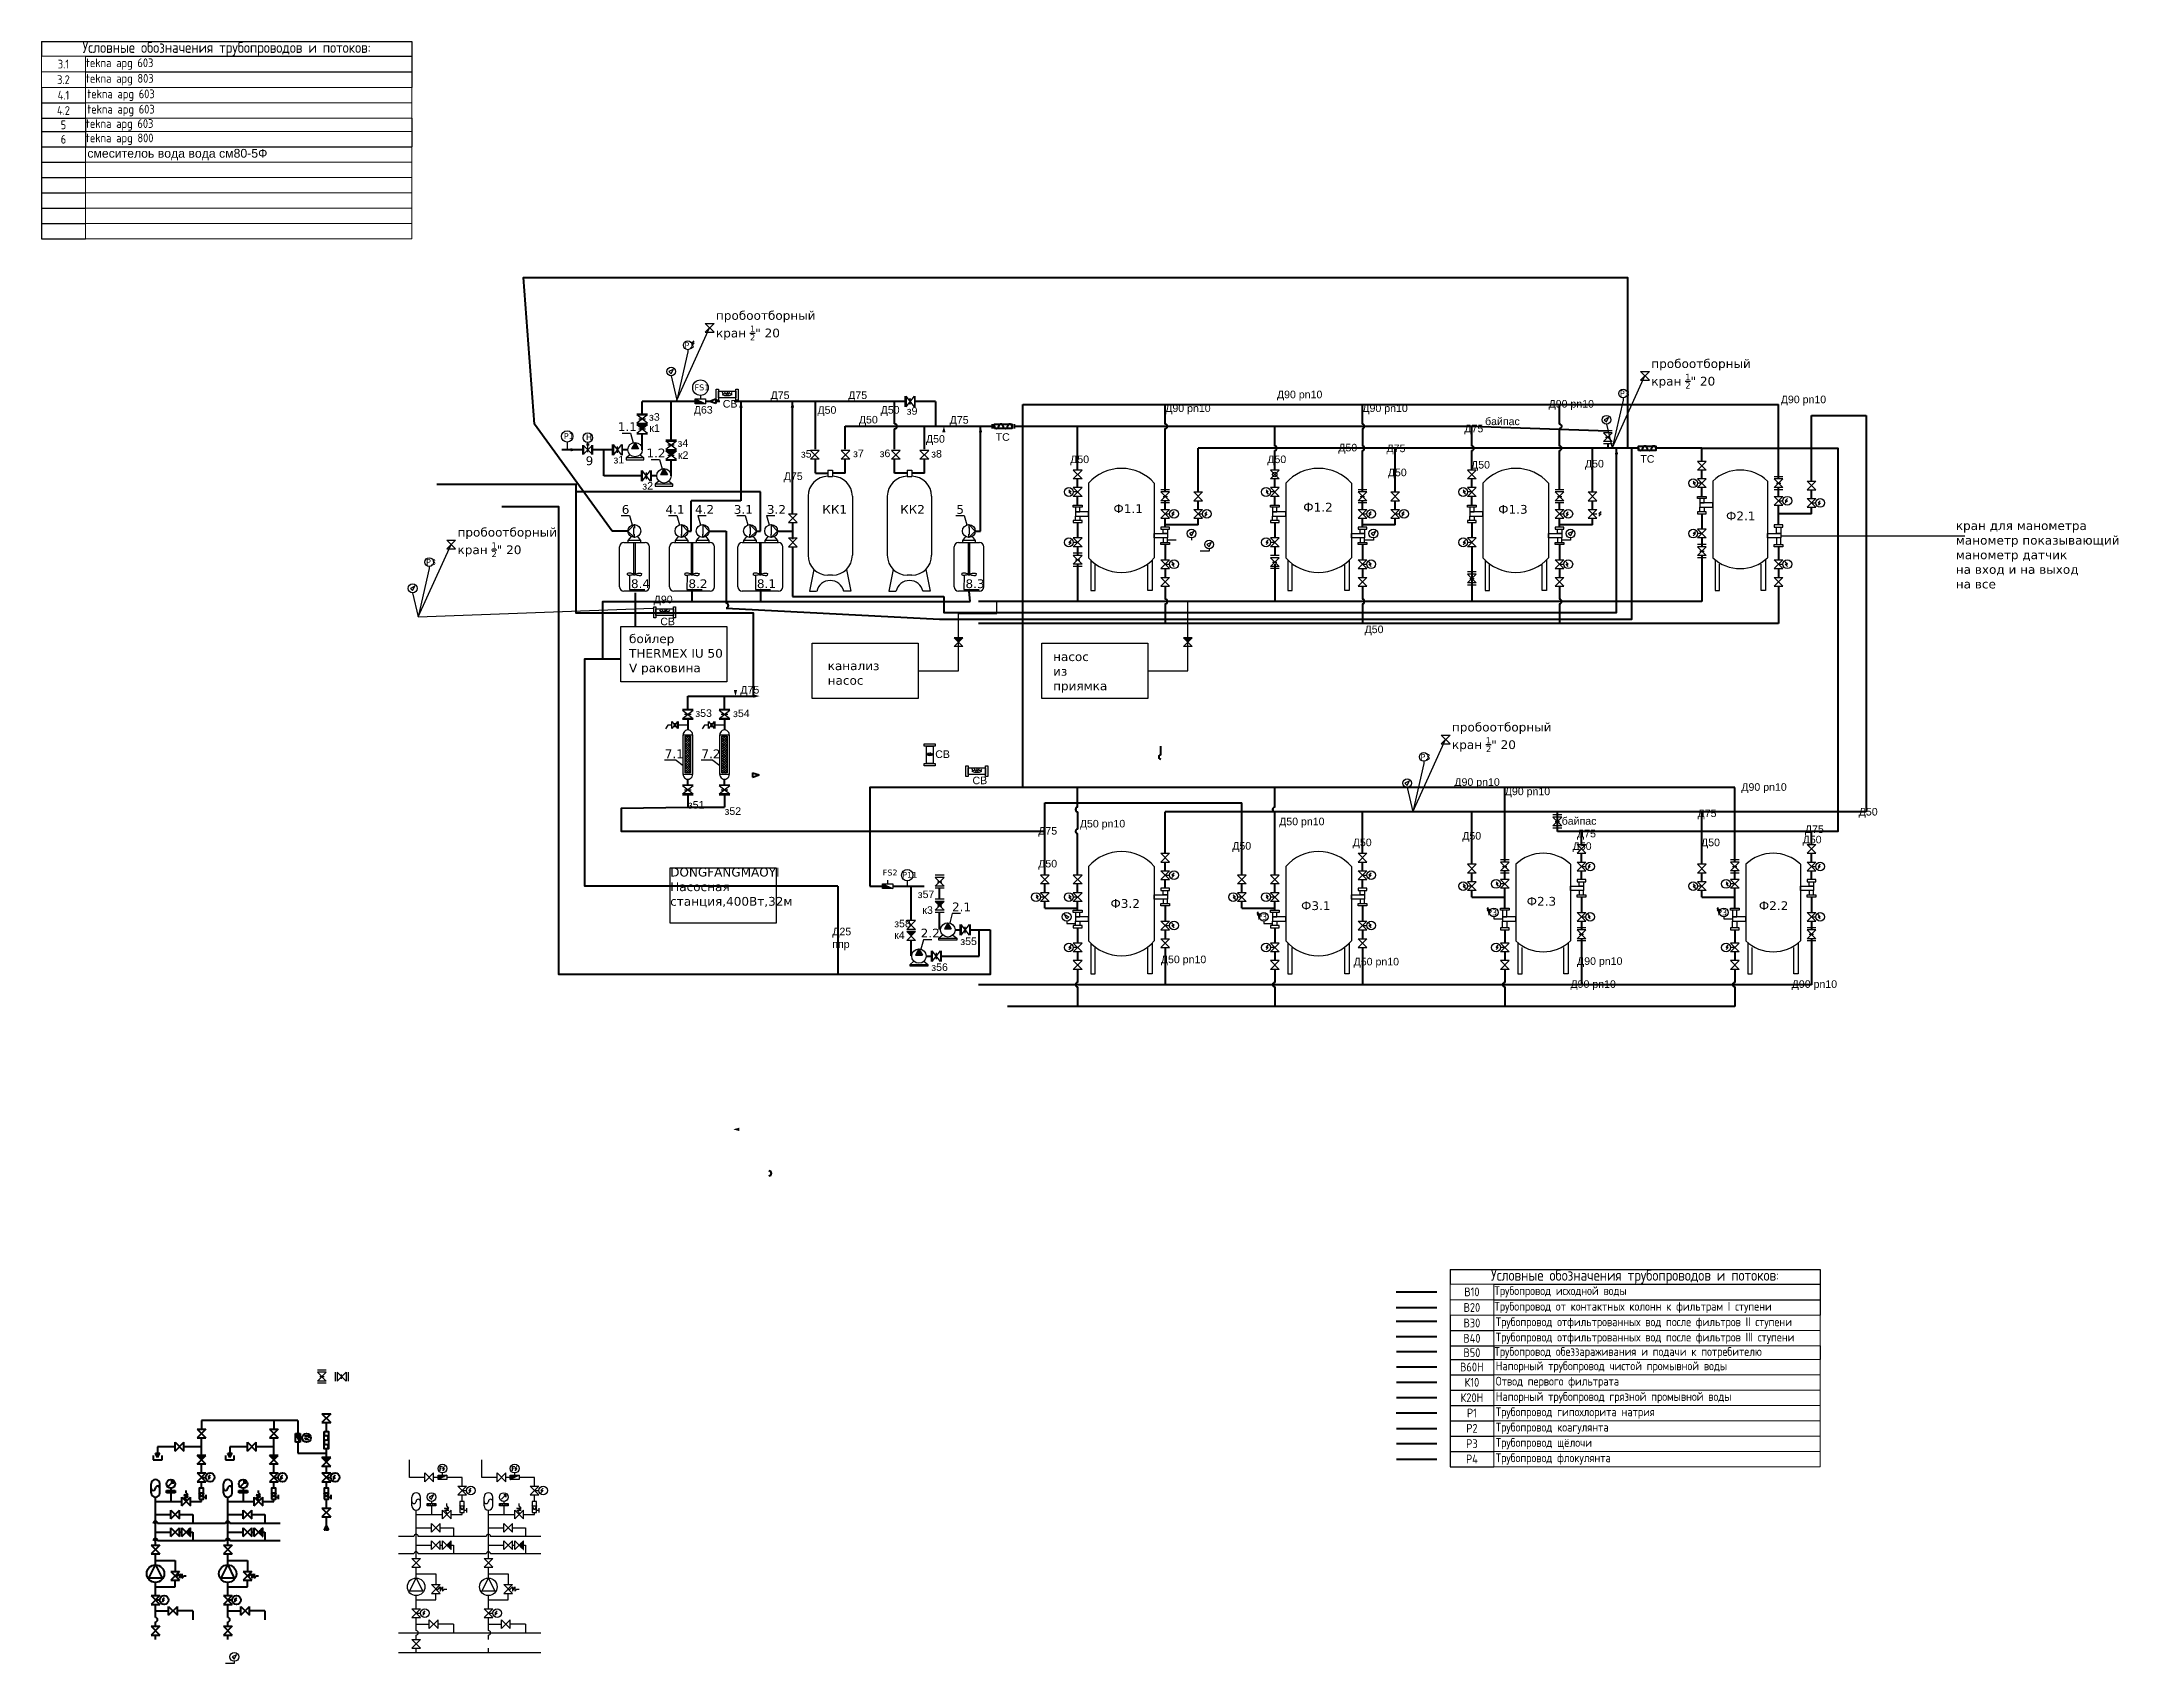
# Model space of a CAD drawing. Header units: millimetres. Extents: x 113402 to 208521, y -93000 to -12455.
# Drawn here: x 145100 to 192508, y -83750 to -46714 of the extents above; entities that cross this region are included whole.
import ezdxf

# ---------------------------------------------------------------- set-up
doc = ezdxf.new("R2010")
doc.units = ezdxf.units.MM
doc.layers.add('1', color=7, linetype='Continuous')
doc.layers.add('2', color=7, linetype='Continuous')
for name, color, linetype, lineweight, true_color in [('В1', 5, 'Continuous', 40, 0x0000ff), ('В2', 150, 'Continuous', 40, 0x007fff), ('В20', 7, 'Continuous', 40, 0x0a7800), ('К10', 7, 'Continuous', 40, 0xffbe00), ('К100', 7, 'Continuous', 40, 0xa55200), ('К20', 7, 'Continuous', 40, 0xffbe00), ('Р2', 7, 'Continuous', 40, 0x991b1e), ('Р3', 7, 'Continuous', 40, 0xd19cc7)]:
    doc.layers.add(name, color=color, linetype=linetype, lineweight=lineweight, true_color=true_color)
for name, color, linetype, lineweight in [('В10', 66, 'Continuous', 40), ('В30', 136, 'Continuous', 40), ('В40', 142, 'Continuous', 40), ('В50', 180, 'Continuous', 40), ('В60Н', 140, 'Continuous', 40), ('В90', 120, 'Continuous', 40), ('К20Н', 33, 'Continuous', 40), ('Р1', 202, 'Continuous', 40), ('Р4', 210, 'Continuous', 40)]:
    doc.layers.add(name, color=color, linetype=linetype, lineweight=lineweight)
doc.styles.add('GOST Common_2', font='GOST_Common.ttf', dxfattribs={"width": 0.9, "height": 250})
doc.styles.get("Standard").update_dxf_attribs({"font": 'arial.ttf'})

msp = doc.modelspace()

# ---------------------------------------------------------------- texts
at = {"layer": '1', "ltscale": 15, "char_height": 200, "attachment_point": 1}
for s, insert, width in [('\\A1;{\\fVerdana|b0|i0|c204|p34;пробоотборный кран \\H0.7x;\\S1/2;\\H1.42857x;" 20}', (160495, -52868), 1728.75), ('\\A1;{\\fVerdana|b0|i0|c204|p34;пробоотборный кран \\H0.7x;\\S1/2;\\H1.42857x;" 20}', (181845, -53968), 1728.75), ('{\\fVerdana|b0|i0|c204|p34;1.1}', (158253, -55409), 285.44), ('{\\fVerdana|b0|i0|c204|p34;9}', (157520, -56186), 285.44), ('{\\fVerdana|b0|i0|c204|p34;1.2}', (158907, -56009), 285.44), ('{\\fVerdana|b0|i0|c204|p34;6}', (158344, -57298), 285.44), ('{\\fVerdana|b0|i0|c204|p34;4.1}', (159342, -57298), 285.44), ('{\\fVerdana|b0|i0|c204|p34;4.2}', (160015, -57298), 285.44), ('{\\fVerdana|b0|i0|c204|p34;3.1}', (160902, -57298), 285.44), ('{\\fVerdana|b0|i0|c204|p34;3.2}', (161657, -57298), 285.44), ('{\\fVerdana|b0|i0|c204|p34;КК1}', (162922, -57298), 285.44), ('{\\fVerdana|b0|i0|c204|p34;КК2}', (164699, -57298), 285.44), ('{\\fVerdana|b0|i0|c204|p34;5}', (165981, -57298), 285.44), ('{\\fVerdana|b0|i0|c204|p34;Ф\\fVerdana|b0|i0|c0|p34;1.1}', (169567, -57280), 285.44), ('{\\fVerdana|b0|i0|c204|p34;Ф\\fVerdana|b0|i0|c0|p34;1.2}', (173900, -57246), 285.44), ('{\\fVerdana|b0|i0|c204|p34;Ф\\fVerdana|b0|i0|c0|p34;1.3}', (178350, -57296), 285.44), ('\\A1;{\\fVerdana|b0|i0|c204|p34;пробоотборный кран \\H0.7x;\\S1/2;\\H1.42857x;" 20}', (154595, -57818), 1728.75), ('{\\fVerdana|b0|i0|c204|p34;Ф\\fVerdana|b0|i0|c0|p34;2.1}', (183550, -57446), 285.44), ('\\A1;{\\fVerdana|b0|i0|c204|p34;кран для манометра\\Pманометр показывающий\\Pманометр датчик\\fVerdana|b0|i0|c0|p34;\\P\\fVerdana|b0|i0|c204|p34;на вход и на выход\\fVerdana|b0|i0|c0|p34;\\P\\fVerdana|b0|i0|c204|p34;на все}', (188795, -57668), 4679.74), ('{\\fVerdana|b0|i0|c204|p34;8.4}', (158554, -58994), 285.44), ('{\\fVerdana|b0|i0|c204|p34;8.2}', (159866, -58994), 285.44), ('{\\fVerdana|b0|i0|c204|p34;8.1}', (161429, -58994), 285.44), ('{\\fVerdana|b0|i0|c204|p34;8.3}', (166190, -58994), 285.44), ('{\\fVerdana|b0|i0|c204|p34;бойлер\\fVerdana|b0|i0|c0|p34;\\PTHERMEX IU 50 V\\fVerdana|b0|i0|c204|p34; раковина}', (158510, -60250), 2330.68), ('{\\fVerdana|b0|i0|c204|p34;канализ насос}', (163045, -60868), 1696.27), ('{\\fVerdana|b0|i0|c204|p34;насос\\fVerdana|b0|i0|c0|p34;\\P\\fVerdana|b0|i0|c204|p34;из приямка}', (168190, -60660), 285.44), ('\\A1;{\\fVerdana|b0|i0|c204|p34;пробоотборный кран \\H0.7x;\\S1/2;\\H1.42857x;" 20}', (177295, -62268), 1728.75), ('{\\fVerdana|b0|i0|c204|p34;7.1}', (159325, -62879), 285.44), ('{\\fVerdana|b0|i0|c204|p34;7.2}', (160162, -62879), 285.44), ('{\\fVerdana|b0|i0|c204|p34;DONGFANGMAOYI Насосная станция,400Вт,32м}', (159450, -65580), 285.44), ('{\\fVerdana|b0|i0|c204|p34;2.1}', (165882, -66374), 285.44), ('{\\fVerdana|b0|i0|c204|p34;Ф\\fVerdana|b0|i0|c0|p34;3.2}', (169500, -66296), 285.44), ('{\\fVerdana|b0|i0|c204|p34;Ф\\fVerdana|b0|i0|c0|p34;3.1}', (173850, -66346), 285.44), ('{\\fVerdana|b0|i0|c204|p34;Ф\\fVerdana|b0|i0|c0|p34;2.3}', (179000, -66246), 285.44), ('{\\fVerdana|b0|i0|c204|p34;Ф\\fVerdana|b0|i0|c0|p34;2.2}', (184300, -66346), 285.44), ('{\\fVerdana|b0|i0|c204|p34;2.2}', (165167, -66972), 285.44)]:
    msp.add_mtext(s, dxfattribs=dict(at, insert=insert, width=width))
at = {"layer": '1', "char_height": 172.8, "attachment_point": 1}
for s, width, heights, insert in [('СВ', 11.42, [0], (160650, -54900)), ('Д75', 11.42, [0], (161742, -54704)), ('Д75', 11.42, [0], (163513, -54704)), ('{\\fArial|b0|i0|c204|p34;Д}90 pn10', 1131.73, [0], (173300, -54687)), ('{\\fArial|b0|i0|c204|p34;Д}90 pn10', 1131.73, [0], (179500, -54900)), ('{\\fArial|b0|i0|c204|p34;Д}90 pn10', 1131.73, [0], (184800, -54800)), ('з3', 172.8, [0], (158966, -55199)), ('к1', 11.42, [0], (158974, -55455)), ('Д63', 11.42, [0], (159988, -55036)), ('Д50', 11.42, [0], (162811, -55041)), ('Д50', 11.42, [0], (163757, -55262)), ('Д50', 11.42, [0], (164254, -55038)), ('з9', 11.42, [0], (164849, -55062)), ('Д75', 11.42, [0], (165830, -55267)), ('{\\fArial|b0|i0|c204|p34;Д}90 pn10', 1131.73, [0], (170750, -55000)), ('{\\fArial|b0|i0|c204|p34;Д}90 pn10', 1131.73, [0], (175250, -55000)), ('Д75', 11.42, [0], (177578, -55464)), ('{\\fArial|b0|i0|c204|p34;байпас}', 1131.73, [0], (178050, -55300)), ('з4', 11.42, [0], (159617, -55796)), ('Д50', 11.42, [0], (165288, -55701)), ('ТС', 11.42, [0], (166879, -55658)), ('{\\fArial|b0|i0|c204|p34;Д}50', 11.42, [0], (174700, -55900)), ('Д75', 11.42, [0], (175800, -55917)), ('з1', 11.42, [0], (158155, -56176)), ('к2', 11.42, [0], (159626, -56072)), ('з5', 11.42, [0], (162433, -56042)), ('з7', 11.42, [0], (163624, -56032)), ('з6', 11.42, [0], (164230, -56031)), ('з8', 11.42, [0], (165407, -56040)), ('{\\fArial|b0|i0|c204|p34;Д}50', 11.42, [0], (168580, -56167)), ('{\\fArial|b0|i0|c204|p34;Д}50', 11.42, [0], (173080, -56167)), ('{\\fArial|b0|i0|c204|p34;Д}50', 11.42, [0], (177730, -56292)), ('{\\fArial|b0|i0|c204|p34;Д}50', 11.42, [0], (180330, -56267)), ('ТС', 11.42, [0], (181595, -56158)), ('з2', 11.42, [0], (158814, -56773)), ('Д75', 11.42, [0], (162042, -56554)), ('{\\fArial|b0|i0|c204|p34;Д}50', 11.42, [0], (175830, -56467)), ('Д90', 11.42, [0], (159074, -59367)), ('СВ', 11.42, [0], (159224, -59870)), ('Д50', 11.42, [0], (175300, -60050)), ('Д75', 11.42, [0], (161052, -61430)), ('з53', 11.42, [0], (160023, -61962)), ('з54', 11.42, [0], (160885, -61967)), ('СВ', 11.42, [0], (165500, -62900)), ('СВ', 11.42, [0], (166350, -63500)), ('{\\fArial|b0|i0|c204|p34;Д}90 pn10', 1131.73, [0], (177350, -63537)), ('{\\fArial|b0|i0|c204|p34;Д}90 pn10', 1131.73, [0], (178500, -63750)), ('{\\fArial|b0|i0|c204|p34;Д}90 pn10', 1131.73, [0], (183900, -63650)), ('з51', 11.42, [0], (159853, -64057)), ('з52', 11.42, [0], (160690, -64200)), ('{\\fArial|b0|i0|c204|p34;Д}50 pn10', 1131.73, [0], (173350, -64437)), ('{\\fArial|b0|i0|c204|p34;байпас}', 1131.73, [0], (179800, -64425)), ('Д75', 11.42, [0], (182900, -64250)), ('{\\fArial|b0|i0|c204|p34;Д}50', 11.42, [0], (186580, -64215)), ('Д75', 11.42, [0], (167850, -64650)), ('{\\fArial|b0|i0|c204|p34;Д}50 pn10', 1131.73, [0], (168800, -64487)), ('{\\fArial|b0|i0|c204|p34;Д}50', 11.42, [0], (175030, -64915)), ('{\\fArial|b0|i0|c204|p34;Д}50', 11.42, [0], (177530, -64765)), ('Д75', 11.42, [0], (180150, -64714)), ('{\\fArial|b0|i0|c204|p34;Д}50', 11.42, [0], (182980, -64915)), ('{\\fArial|b0|i0|c204|p34;Д}50', 11.42, [0], (185300, -64850)), ('Д75', 11.42, [0], (185350, -64614)), ('{\\fArial|b0|i0|c204|p34;Д}50', 11.42, [0], (167850, -65400)), ('{\\fArial|b0|i0|c204|p34;Д}50', 11.42, [0], (172280, -64994)), ('{\\fArial|b0|i0|c204|p34;Д}50', 11.42, [0], (180050, -65000)), ('з57', 11.42, [0], (165100, -66100)), ('з58', 172.8, [0], (164563, -66766)), ('к3', 11.42, [0], (165206, -66460)), ('{\\fArial|b0|i0|c204|p34;Д}25 {\\fArial|b0|i0|c204|p34;ппр}', 11.42, [0], (163150, -66950)), ('к4', 11.42, [173], (164563, -67032)), ('з55', 172.8, [0], (166072, -67172)), ('з56', 11.42, [0], (165409, -67763)), ('{\\fArial|b0|i0|c204|p34;Д}50 pn10', 1131.73, [0], (170650, -67587)), ('{\\fArial|b0|i0|c204|p34;Д}50 pn10', 1131.73, [0], (175050, -67637)), ('{\\fArial|b0|i0|c204|p34;Д}90 pn10', 1131.73, [0], (180150, -67625)), ('{\\fArial|b0|i0|c204|p34;Д}90 pn10', 1131.73, [0], (180000, -68150)), ('{\\fArial|b0|i0|c204|p34;Д}90 pn10', 1131.73, [0], (185050, -68150))]:
    msp.add_mtext_dynamic_manual_height_columns(s, width=width, gutter_width=11.2, heights=heights, dxfattribs=dict(at, insert=insert))
at = {"layer": '2', "ltscale": 15, "char_height": 134.4, "width": 274.02}
for s, insert, attachment_point in [('{\\fVerdana|b0|i0|c204|p34;Р3}', (159776, -53582), 1), ('{\\fVerdana|b0|i0|c204|p34;FS1}', (160005, -54545), 1), ('{\\fVerdana|b0|i0|c204|p34;Р3}', (181126, -54682), 1), ('{\\fVerdana|b0|i0|c204|p34;Р1}', (157021, -55656), 1), ('{\\fVerdana|b0|i0|c204|p34;Н}', (157526, -55682), 1), ('{\\fVerdana|b0|i0|c204|p34;Р3}', (153876, -58532), 1), ('{\\fVerdana|b0|i0|c204|p34;Р3}', (176576, -62982), 1), ('{\\fVerdana|b0|i0|c204|p34;FS\\fVerdana|b0|i0|c0|p34;2}', (164299, -65622), 1), ('{\\fVerdana|b0|i0|c204|p34;Р11}', (164745, -65674), 1), ('{\\fVerdana|b0|i0|c204|p34;Р3}', (173074, -66632), 3), ('{\\fVerdana|b0|i0|c204|p34;Р3}', (178324, -66532), 3), ('{\\fVerdana|b0|i0|c204|p34;Р3}', (183574, -66532), 3)]:
    msp.add_mtext(s, dxfattribs=dict(at, insert=insert, attachment_point=attachment_point))

# ---------------------------------------------------------------- blocks, each defined once
blk = doc.blocks.new('*T56')
at = {"color": 0, "linetype": 'ByBlock', "lineweight": -2, "transparency": 16777216}
for p, q in [((0, 0), (8450, 0)), ((0, 0), (0, -336)), ((8450, 0), (8450, -1050)), ((1000, -336), (8450, -336)), ((1000, -693), (8450, -693)), ((0, -1050), (0, -4506)), ((0, -1400), (1000, -1400)), ((0, -1750), (1000, -1750)), ((1000, -1750), (1000, -2056)), ((8450, -1750), (8450, -2056)), ((0, -2056), (1000, -2056)), ((0, -2406), (1000, -2406)), ((0, -2756), (1000, -2756)), ((0, -3106), (1000, -3106)), ((0, -3456), (1000, -3456)), ((0, -3806), (1000, -3806)), ((0, -4156), (1000, -4156)), ((0, -4506), (1000, -4506))]:
    blk.add_line(p, q, dxfattribs=at)
at = {"color": 7, "linetype": 'ByBlock', "lineweight": 15, "transparency": 16777216}
for p, q in [((0, -336), (1000, -336)), ((0, -336), (0, -1050)), ((1000, -336), (1000, -1750)), ((0, -693), (1000, -693)), ((0, -1050), (8450, -1050)), ((1000, -1400), (8450, -1400)), ((8450, -1050), (8450, -1750)), ((1000, -1750), (8450, -1750)), ((1000, -2056), (8450, -2056)), ((1000, -2056), (1000, -4506)), ((8450, -2056), (8450, -4506)), ((1000, -2406), (8450, -2406)), ((1000, -2756), (8450, -2756)), ((1000, -3106), (8450, -3106)), ((1000, -3456), (8450, -3456)), ((1000, -3806), (8450, -3806)), ((1000, -4156), (8450, -4156)), ((1000, -4506), (8450, -4506))]:
    blk.add_line(p, q, dxfattribs=at)
at = {"color": 0, "transparency": 16777216, "style": 'GOST Common_2'}
for s, insert, char_height, width, attachment_point in [('В10', (500, -515), 200, 910, 5), ('{\\fGOST Common|b0|i0|c204|p34;Условные обозначения трубопроводов и потоков}:', (4225, -168), 250, 8447.8, 5), ('{\\fGOST Common|b0|i0|c204|p34;Трубопровод исходной воды}', (1015, -515), 200, 7420, 4), ('{\\fGOST Common|b0|i0|c204|p34;В}20', (500, -871), 200, 910, 5), ('{\\fGOST Common|b0|i0|c204|p34;Трубопровод от контактных колонн к фильтрам }I {\\fGOST Common|b0|i0|c204|p34;ступени}', (1015, -871), 200, 7420, 4), ('В30', (500, -1225), 200, 970, 5), ('Трубопровод отфильтрованных вод после фильтров II ступени', (1045, -1225), 200, 7360, 4), ('В40', (500, -1575), 200, 970, 5), ('В50', (500, -1903), 200, 970, 5), ('{\\fGOST Common|b0|i0|c204|p34;Трубопровод обеззараживания и подачи к потребителю}', (1015, -1903), 200, 7420, 4), ('{\\fGOST Common|b0|i0|c204|p34;Трубопровод отфильтрованных вод после фильтров }III {\\fGOST Common|b0|i0|c204|p34;ступени}', (1045, -1575), 200, 7360, 4), ('В60Н', (500, -2231), 200, 970, 5), ('{\\fGOST Common|b0|i0|c204|p34;Напорный трубопровод чистой промывной воды}', (1045, -2231), 200, 7360, 4), ('К20Н', (500, -2931), 200, 970, 5), ('К10', (500, -2581), 200, 970, 5), ('Отвод первого фильтрата', (1045, -2581), 200, 7360, 4), ('Напорный трубопровод грязной промывной воды', (1045, -2931), 200, 7360, 4), ('Р1', (500, -3281), 200, 970, 5), ('Трубопровод гипохлорита натрия', (1045, -3281), 200, 7360, 4), ('Р2', (500, -3631), 200, 970, 5), ('Трубопровод коагулянта', (1045, -3631), 200, 7360, 4), ('Р4', (500, -4331), 200, 970, 5), ('Р3', (500, -3981), 200, 970, 5), ('Трубопровод щёлочи', (1045, -3981), 200, 7360, 4), ('Трубопровод флокулянта', (1045, -4331), 200, 7360, 4)]:
    blk.add_mtext(s, dxfattribs=dict(at, insert=insert, char_height=char_height, width=width, attachment_point=attachment_point))
blk = doc.blocks.new('*T57')
at = {"color": 0, "linetype": 'ByBlock', "lineweight": -2, "transparency": 16777216}
for p, q in [((0, 0), (8450, 0)), ((0, 0), (0, -336)), ((8450, 0), (8450, -1050)), ((1000, -336), (8450, -336)), ((1000, -693), (8450, -693)), ((0, -1050), (0, -4506)), ((0, -1400), (1000, -1400)), ((0, -1750), (1000, -1750)), ((1000, -1750), (1000, -2406)), ((8450, -1750), (8450, -2406)), ((0, -2056), (1000, -2056)), ((0, -2406), (8450, -2406)), ((0, -2756), (1000, -2756)), ((0, -3106), (1000, -3106)), ((0, -3456), (1000, -3456)), ((0, -3806), (1000, -3806)), ((0, -4156), (1000, -4156)), ((0, -4506), (1000, -4506))]:
    blk.add_line(p, q, dxfattribs=at)
at = {"color": 7, "linetype": 'ByBlock', "lineweight": 15, "transparency": 16777216}
for p, q in [((0, -336), (1000, -336)), ((0, -336), (0, -1050)), ((1000, -336), (1000, -1750)), ((0, -693), (1000, -693)), ((0, -1050), (8450, -1050)), ((1000, -1400), (8450, -1400)), ((8450, -1050), (8450, -1750)), ((1000, -1750), (8450, -1750)), ((1000, -2056), (8450, -2056)), ((1000, -2406), (1000, -4506)), ((1000, -2756), (8450, -2756)), ((8450, -2406), (8450, -4506)), ((1000, -3106), (8450, -3106)), ((1000, -3456), (8450, -3456)), ((1000, -3806), (8450, -3806)), ((1000, -4156), (8450, -4156)), ((1000, -4506), (8450, -4506))]:
    blk.add_line(p, q, dxfattribs=at)
at = {"color": 0, "transparency": 16777216, "style": 'GOST Common_2'}
for s, insert, char_height, width, attachment_point in [('3.1', (500, -515), 200, 910, 5), ('{\\fGOST Common|b0|i0|c204|p34;Условные обозначения трубопроводов и потоков}:', (4225, -168), 250, 8447.8, 5), ('{\\fGOST Common|b0|i0|c204|p34;tekna ap}g{\\fGOST Common|b0|i0|c204|p34; 603}', (1015, -515), 200, 7420, 4), ('{\\fGOST Common|b0|i0|c204|p34;3}.2', (500, -871), 200, 910, 5), ('{\\fGOST Common|b0|i0|c204|p34;tekna ap}g{\\fGOST Common|b0|i0|c204|p34; 803}', (1015, -871), 200, 7420, 4), ('4.1', (500, -1225), 200, 970, 5), ('4.2', (500, -1575), 200, 970, 5), ('5', (500, -1903), 200, 970, 5), ('6', (500, -2231), 200, 970, 5), ('{\\fGOST Common|b0|i0|c204|p34;tekna apg 80}0', (1015, -2231), 200, 7420, 4)]:
    blk.add_mtext(s, dxfattribs=dict(at, insert=insert, char_height=char_height, width=width, attachment_point=attachment_point))
at = {"color": 0, "transparency": 16777216, "char_height": 200, "attachment_point": 4}
for s, insert, width in [('{\\fGOST Common|b0|i0|c204|p34;\\W0.9;tekna apg 603}', (1045, -1225), 7360), ('{\\fGOST Common|b0|i0|c204|p34;\\W0.9;tekna apg 603}', (1015, -1903), 7420), ('{\\fGOST Common|b0|i0|c204|p34;\\W0.9;tekna apg 603}', (1045, -1575), 7360), ('{\\fArial|b0|i0|c204|p34;смесителоь вода вода см80-5Ф}', (1045, -2581), 7360)]:
    blk.add_mtext(s, dxfattribs=dict(at, insert=insert, width=width))

# ---------------------------------------------------------------- hatches: boundary and pattern name
h = msp.add_hatch(color=256)
h.dxf.hatch_style = 1
h.paths.add_polyline_path([(166130, -60329), (165930, -60329), (166030, -60429)])
h = msp.add_hatch(color=256)
h.dxf.hatch_style = 1
h.paths.add_polyline_path([(171368, -60329), (171168, -60329), (171268, -60429)])
h = msp.add_hatch(color=256)
h.dxf.hatch_style = 1
h.paths.add_polyline_path([(165700, -66350), (165500, -66350), (165600, -66450)])
h = msp.add_hatch(color=256)
h.dxf.hatch_style = 1
h.paths.add_polyline_path([(165050, -67038), (164850, -67038), (164950, -67138)])
h = msp.add_hatch()
h.set_pattern_fill('ANGLE', color=256)
h.set_pattern_definition([(0, (153500, -84150), (0, 6.985), [5.08, -1.905]), (90, (153500, -84150), (-6.985, 4e-16), [5.08, -1.905])])
h.paths.add_polyline_path([(154350, -79450), (154150, -79450), (154150, -79550)])
h = msp.add_hatch()
h.set_pattern_fill('ANGLE', color=256)
h.set_pattern_definition([(0, (155150, -84150), (0, 6.985), [5.08, -1.905]), (90, (155150, -84150), (-6.985, 4e-16), [5.08, -1.905])])
h.paths.add_polyline_path([(156000, -79450), (155800, -79450), (155800, -79550)])
h = msp.add_hatch()
h.set_pattern_fill('ANGLE', color=256)
h.set_pattern_definition([(0, (153500, -83550), (0, 6.985), [5.08, -1.905]), (90, (153500, -83550), (-6.985, 4e-16), [5.08, -1.905])])
h.paths.add_polyline_path([(154450, -81150), (154450, -80950), (154350, -81050)])
h = msp.add_hatch()
h.set_pattern_fill('ANGLE', color=256)
h.set_pattern_definition([(0, (155150, -83550), (0, 6.985), [5.08, -1.905]), (90, (155150, -83550), (-6.985, 4e-16), [5.08, -1.905])])
h.paths.add_polyline_path([(156100, -81150), (156100, -80950), (156000, -81050)])
at = {"layer": '1', "ltscale": 0.3}
h = msp.add_hatch(color=256, dxfattribs=at)
h.dxf.hatch_style = 1
h.paths.add_polyline_path([(158647, -55870), (158727, -56011), (158568, -56011)])
at = {"layer": '1'}
h = msp.add_hatch(color=256, dxfattribs=at)
h.dxf.hatch_style = 1
h.paths.add_polyline_path([(158689, -55470), (158811, -55566), (158934, -55470)])
h = msp.add_hatch(color=256, dxfattribs=at)
h.dxf.hatch_style = 1
h.paths.add_polyline_path([(159348, -56068), (159471, -56164), (159593, -56068)])
at = {"layer": '1', "ltscale": 0.3}
h = msp.add_hatch(color=256, dxfattribs=at)
h.dxf.hatch_style = 1
h.paths.add_polyline_path([(159306, -56467), (159387, -56609), (159227, -56609)])
at = {"layer": '1'}
h = msp.add_hatch(dxfattribs=at)
h.set_pattern_fill('ANSI37', color=256, scale=12.5, angle=-90, style=0)
h.set_pattern_definition([(315, (135401.7, -51578.73), (28.0633, 28.0633), []), (45, (135401.7, -51578.73), (-28.0633, 28.0633), [])])
h.paths.add_polyline_path([(159794, -63416), (159912, -63416), (159912, -62576), (159794, -62576)])
h = msp.add_hatch(dxfattribs=at)
h.set_pattern_fill('ANSI37', color=256, scale=12.5, angle=-90, style=0)
h.set_pattern_definition([(315, (136238.28, -51578.73), (28.0633, 28.0633), []), (45, (136238.28, -51578.73), (-28.0633, 28.0633), [])])
h.paths.add_polyline_path([(160631, -63416), (160749, -63416), (160749, -62576), (160631, -62576)])
at = {"layer": '1', "ltscale": 0.3}
h = msp.add_hatch(color=256, dxfattribs=at)
h.dxf.hatch_style = 1
h.paths.add_polyline_path([(165788, -66835), (165708, -66976), (165867, -66976)])
h = msp.add_hatch(color=256, dxfattribs=at)
h.dxf.hatch_style = 1
h.paths.add_polyline_path([(165129, -67433), (165048, -67574), (165208, -67574)])
at = {"layer": '2', "ltscale": 0.5}
for points in [[(160023, -54876), (160023, -54985), (160259, -54985)], [(164293, -65945), (164293, -66055), (164529, -66055)]]:
    msp.add_hatch(color=256, dxfattribs=at).paths.add_polyline_path(points)
at = {"layer": 'В2'}
h = msp.add_hatch(color=256, dxfattribs=at)
h.dxf.hatch_style = 1
h.paths.add_polyline_path([(151700, -79050), (151500, -79050), (151600, -79150)])
h = msp.add_hatch(dxfattribs=at)
h.set_pattern_fill('ANGLE', color=256)
h.set_pattern_definition([(0, (143050, -83200), (0, 6.985), [5.08, -1.905]), (90, (143050, -83200), (-6.985, 4e-16), [5.08, -1.905])])
h.paths.add_polyline_path([(151600, -80600), (151550, -80700), (151650, -80700)])
at = {"layer": 'К100'}
h = msp.add_hatch(dxfattribs=at)
h.set_pattern_fill('ANGLE', color=256)
h.set_pattern_definition([(0, (147550, -83250), (0, 6.985), [5.08, -1.905]), (90, (147550, -83250), (-6.985, 4e-16), [5.08, -1.905])])
h.paths.add_polyline_path([(148500, -80850), (148500, -80650), (148400, -80750)])
h = msp.add_hatch(dxfattribs=at)
h.set_pattern_fill('ANGLE', color=256)
h.set_pattern_definition([(0, (149200, -83250), (0, 6.985), [5.08, -1.905]), (90, (149200, -83250), (-6.985, 4e-16), [5.08, -1.905])])
h.paths.add_polyline_path([(150150, -80850), (150150, -80650), (150050, -80750)])
at = {"layer": 'Р2'}
h = msp.add_hatch(color=256, dxfattribs=at)
h.dxf.hatch_style = 1
h.paths.add_polyline_path([(151000, -78700), (151000, -78500), (150900, -78500)])
h = msp.add_hatch(color=256, dxfattribs=at)
h.dxf.hatch_style = 1
h.paths.add_polyline_path([(147750, -79050), (147800, -78950), (147700, -78950)])
h = msp.add_hatch(color=256, dxfattribs=at)
h.dxf.hatch_style = 1
h.paths.add_polyline_path([(148850, -79000), (148650, -79000), (148750, -79100)])
h = msp.add_hatch(color=256, dxfattribs=at)
h.dxf.hatch_style = 1
h.paths.add_polyline_path([(149400, -79050), (149450, -78950), (149350, -78950)])
h = msp.add_hatch(color=256, dxfattribs=at)
h.dxf.hatch_style = 1
h.paths.add_polyline_path([(150500, -79000), (150300, -79000), (150400, -79100)])

# ---------------------------------------------------------------- linework, layer by layer
for p, q in [((159950, -53600), (160000, -53550)), ((160250, -53150), (160450, -53150)), ((160450, -53150), (160250, -53350)), ((160250, -53150), (160450, -53350)), ((160250, -53350), (160450, -53350)), ((159850, -53800), (159600, -54900)), ((159850, -53750), (159850, -53800)), ((159950, -53650), (160000, -53600)), ((160000, -53600), (159950, -53600)), ((159521, -54200), (159421, -54250)), ((159421, -54250), (159471, -54300)), ((159471, -54300), (159521, -54200)), ((159471, -54300), (159521, -54200)), ((159471, -54350), (159600, -54900)), ((159521, -54200), (159521, -54200)), ((181600, -54250), (181800, -54250)), ((181800, -54250), (181600, -54450)), ((181600, -54250), (181800, -54450)), ((181600, -54450), (181800, -54450)), ((181200, -54900), (180950, -56000)), ((181200, -54850), (181200, -54900)), ((180871, -55300), (180771, -55350)), ((180771, -55350), (180821, -55400)), ((180821, -55400), (180871, -55300)), ((180821, -55400), (180871, -55300)), ((180821, -55450), (180950, -56000)), ((180871, -55300), (180871, -55300)), ((180950, -55600), (180750, -55600)), ((180950, -55650), (180750, -55650)), ((180750, -55650), (180950, -55850)), ((180950, -55650), (180750, -55850)), ((180950, -55850), (180750, -55850)), ((180950, -55900), (180750, -55900)), ((180800, -55750), (180900, -55750)), ((162850, -56050), (162650, -56050)), ((162650, -56050), (162850, -56250)), ((162850, -56050), (162650, -56250)), ((162850, -56250), (162650, -56250)), ((163550, -56050), (163350, -56050)), ((163350, -56050), (163550, -56250)), ((163550, -56050), (163350, -56250)), ((163550, -56250), (163350, -56250)), ((164700, -56050), (164500, -56050)), ((164500, -56050), (164700, -56250)), ((164700, -56050), (164500, -56250)), ((164700, -56250), (164500, -56250)), ((165350, -56050), (165150, -56050)), ((165150, -56050), (165350, -56250)), ((165350, -56050), (165150, -56250)), ((165350, -56250), (165150, -56250)), ((183100, -56300), (182900, -56300)), ((182900, -56300), (183100, -56500)), ((183100, -56300), (182900, -56500)), ((168850, -56500), (168650, -56500)), ((168650, -56500), (168850, -56700)), ((168850, -56500), (168650, -56700)), ((168850, -56700), (168650, -56700)), ((173350, -56500), (173150, -56500)), ((173150, -56500), (173350, -56700)), ((173350, -56500), (173150, -56700)), ((173350, -56700), (173150, -56700)), ((177850, -56500), (177650, -56500)), ((177650, -56500), (177850, -56700)), ((177850, -56500), (177650, -56700)), ((177850, -56700), (177650, -56700)), ((182800, -56750), (182850, -56800)), ((182850, -56800), (182800, -56800)), ((182800, -56800), (182850, -56850)), ((183100, -56500), (182900, -56500)), ((183100, -56700), (182900, -56700)), ((182900, -56700), (183100, -56900)), ((183100, -56700), (182900, -56900)), ((183000, -56800), (182900, -56800)), ((184850, -56650), (184650, -56650)), ((184850, -56700), (184650, -56700)), ((184650, -56700), (184850, -56900)), ((184850, -56700), (184650, -56900)), ((184700, -56800), (184800, -56800)), ((185400, -56750), (185600, -56750)), ((185600, -56750), (185400, -56950)), ((185400, -56750), (185600, -56950)), ((168550, -56950), (168600, -57000)), ((168600, -57000), (168550, -57000)), ((168550, -57000), (168600, -57050)), ((168850, -56900), (168650, -56900)), ((168650, -56900), (168850, -57100)), ((168850, -56900), (168650, -57100)), ((168750, -57000), (168650, -57000)), ((168850, -57100), (168650, -57100)), ((170850, -56950), (170650, -56950)), ((170850, -57000), (170650, -57000)), ((170650, -57000), (170850, -57200)), ((170850, -57000), (170650, -57200)), ((170850, -57200), (170650, -57200)), ((170850, -57250), (170650, -57250)), ((170700, -57100), (170800, -57100)), ((171400, -57000), (171600, -57000)), ((171600, -57000), (171400, -57200)), ((171400, -57000), (171600, -57200)), ((171400, -57200), (171600, -57200)), ((173050, -56950), (173100, -57000)), ((173100, -57000), (173050, -57000)), ((173050, -57000), (173100, -57050)), ((173350, -56900), (173150, -56900)), ((173150, -56900), (173350, -57100)), ((173350, -56900), (173150, -57100)), ((173250, -57000), (173150, -57000)), ((173350, -57100), (173150, -57100)), ((175350, -56950), (175150, -56950)), ((175350, -57000), (175150, -57000)), ((175150, -57000), (175350, -57200)), ((175350, -57000), (175150, -57200)), ((175350, -57200), (175150, -57200)), ((175350, -57250), (175150, -57250)), ((175200, -57100), (175300, -57100)), ((175900, -57000), (176100, -57000)), ((176100, -57000), (175900, -57200)), ((175900, -57000), (176100, -57200)), ((175900, -57200), (176100, -57200)), ((177550, -56950), (177600, -57000)), ((177600, -57000), (177550, -57000)), ((177550, -57000), (177600, -57050)), ((177850, -56900), (177650, -56900)), ((177650, -56900), (177850, -57100)), ((177850, -56900), (177650, -57100)), ((177750, -57000), (177650, -57000)), ((177850, -57100), (177650, -57100)), ((179850, -56950), (179650, -56950)), ((179850, -57000), (179650, -57000)), ((179650, -57000), (179850, -57200)), ((179850, -57000), (179650, -57200)), ((179850, -57200), (179650, -57200)), ((179850, -57250), (179650, -57250)), ((179700, -57100), (179800, -57100)), ((180400, -57000), (180600, -57000)), ((180600, -57000), (180400, -57200)), ((180400, -57000), (180600, -57200)), ((180400, -57200), (180600, -57200)), ((183100, -56900), (182900, -56900)), ((184850, -56900), (184650, -56900)), ((184850, -56950), (184650, -56950)), ((184650, -57100), (184850, -57100)), ((184850, -57100), (184650, -57300)), ((184650, -57100), (184850, -57300)), ((184650, -57300), (184850, -57300)), ((184750, -57200), (184850, -57200)), ((184950, -57150), (184900, -57200)), ((184900, -57200), (184950, -57200)), ((184950, -57200), (184900, -57250)), ((185400, -56950), (185600, -56950)), ((185400, -57150), (185600, -57150)), ((185600, -57150), (185400, -57350)), ((185400, -57150), (185600, -57350)), ((185400, -57350), (185600, -57350)), ((185500, -57250), (185600, -57250)), ((185700, -57200), (185650, -57250)), ((185650, -57250), (185700, -57250)), ((185700, -57250), (185650, -57300)), ((162150, -57500), (162350, -57500)), ((162350, -57500), (162150, -57700)), ((162150, -57500), (162350, -57700)), ((162150, -57700), (162350, -57700)), ((170650, -57400), (170850, -57400)), ((170850, -57400), (170650, -57600)), ((170650, -57400), (170850, -57600)), ((170650, -57600), (170850, -57600)), ((170750, -57500), (170850, -57500)), ((170950, -57450), (170900, -57500)), ((170900, -57500), (170950, -57500)), ((170950, -57500), (170900, -57550)), ((171400, -57400), (171600, -57400)), ((171600, -57400), (171400, -57600)), ((171400, -57400), (171600, -57600)), ((171400, -57600), (171600, -57600)), ((171500, -57500), (171600, -57500)), ((171700, -57450), (171650, -57500)), ((171650, -57500), (171700, -57500)), ((171700, -57500), (171650, -57550)), ((175150, -57400), (175350, -57400)), ((175350, -57400), (175150, -57600)), ((175150, -57400), (175350, -57600)), ((175150, -57600), (175350, -57600)), ((175250, -57500), (175350, -57500)), ((175450, -57450), (175400, -57500)), ((175400, -57500), (175450, -57500)), ((175450, -57500), (175400, -57550)), ((175900, -57400), (176100, -57400)), ((176100, -57400), (175900, -57600)), ((175900, -57400), (176100, -57600)), ((175900, -57600), (176100, -57600)), ((176000, -57500), (176100, -57500)), ((176200, -57450), (176150, -57500)), ((176150, -57500), (176200, -57500)), ((176200, -57500), (176150, -57550)), ((179650, -57400), (179850, -57400)), ((179850, -57400), (179650, -57600)), ((179650, -57400), (179850, -57600)), ((179650, -57600), (179850, -57600)), ((179750, -57500), (179850, -57500)), ((179950, -57450), (179900, -57500)), ((179900, -57500), (179950, -57500)), ((179950, -57500), (179900, -57550)), ((180400, -57400), (180600, -57400)), ((180600, -57400), (180400, -57600)), ((180400, -57400), (180600, -57600)), ((180400, -57600), (180600, -57600)), ((180500, -57500), (180600, -57500)), ((180700, -57450), (180650, -57500)), ((180650, -57500), (180700, -57500)), ((180700, -57500), (180650, -57550)), ((154350, -58100), (154550, -58100)), ((154550, -58100), (154350, -58300)), ((154350, -58100), (154550, -58300)), ((154350, -58300), (154550, -58300)), ((162150, -58050), (162350, -58050)), ((162350, -58050), (162150, -58250)), ((162150, -58050), (162350, -58250)), ((162150, -58250), (162350, -58250)), ((168550, -58150), (168600, -58100)), ((168550, -58200), (168600, -58150)), ((168600, -58150), (168550, -58150)), ((168850, -58050), (168650, -58050)), ((168650, -58250), (168850, -58050)), ((168850, -58250), (168650, -58050)), ((168750, -58150), (168650, -58150)), ((168850, -58250), (168650, -58250)), ((171000, -58100), (170800, -58100)), ((171400, -57900), (171300, -57950)), ((171300, -57950), (171350, -58000)), ((171350, -58000), (171400, -57900)), ((171350, -58000), (171400, -57900)), ((171350, -58050), (171350, -58100)), ((171800, -58150), (171700, -58200)), ((171700, -58200), (171750, -58250)), ((171750, -58250), (171800, -58150)), ((171750, -58250), (171800, -58150)), ((171750, -58300), (171750, -58350)), ((173050, -58150), (173100, -58100)), ((173050, -58200), (173100, -58150)), ((173100, -58150), (173050, -58150)), ((173350, -58050), (173150, -58050)), ((173150, -58250), (173350, -58050)), ((173350, -58250), (173150, -58050)), ((173250, -58150), (173150, -58150)), ((173350, -58250), (173150, -58250)), ((175500, -58100), (175300, -58100)), ((175550, -57900), (175450, -57950)), ((175450, -57950), (175500, -58000)), ((175500, -58000), (175550, -57900)), ((175500, -58000), (175550, -57900)), ((175500, -58050), (175500, -58100)), ((177550, -58150), (177600, -58100)), ((177550, -58200), (177600, -58150)), ((177600, -58150), (177550, -58150)), ((177850, -58050), (177650, -58050)), ((177650, -58250), (177850, -58050)), ((177850, -58250), (177650, -58050)), ((177750, -58150), (177650, -58150)), ((177850, -58250), (177650, -58250)), ((180000, -58100), (179800, -58100)), ((180050, -57900), (179950, -57950)), ((179950, -57950), (180000, -58000)), ((180000, -58000), (180050, -57900)), ((180000, -58000), (180050, -57900)), ((180000, -58050), (180000, -58100)), ((182800, -57950), (182850, -57900)), ((182800, -58000), (182850, -57950)), ((182850, -57950), (182800, -57950)), ((183100, -57850), (182900, -57850)), ((182900, -58050), (183100, -57850)), ((183100, -58050), (182900, -57850)), ((183000, -57950), (182900, -57950)), ((183100, -58050), (182900, -58050)), ((183100, -58200), (182900, -58200)), ((183100, -58250), (182900, -58250)), ((182900, -58250), (183100, -58450)), ((183100, -58250), (182900, -58450)), ((184800, -58000), (189000, -58000)), ((153950, -58750), (153700, -59850)), ((153950, -58700), (153950, -58750)), ((168850, -58400), (168650, -58400)), ((168850, -58450), (168650, -58450)), ((168650, -58450), (168850, -58650)), ((168850, -58450), (168650, -58650)), ((168850, -58650), (168650, -58650)), ((168850, -58700), (168650, -58700)), ((168700, -58550), (168800, -58550)), ((170650, -58550), (170850, -58550)), ((170850, -58750), (170650, -58550)), ((170650, -58750), (170850, -58550)), ((170650, -58750), (170850, -58750)), ((170750, -58650), (170850, -58650)), ((170950, -58650), (170900, -58600)), ((170950, -58700), (170900, -58650)), ((170900, -58650), (170950, -58650)), ((171750, -58350), (171550, -58350)), ((173350, -58450), (173150, -58450)), ((173350, -58500), (173150, -58500)), ((173150, -58500), (173350, -58700)), ((173350, -58500), (173150, -58700)), ((173350, -58700), (173150, -58700)), ((173350, -58750), (173150, -58750)), ((173200, -58600), (173300, -58600)), ((175150, -58550), (175350, -58550)), ((175350, -58750), (175150, -58550)), ((175150, -58750), (175350, -58550)), ((175150, -58750), (175350, -58750)), ((175250, -58650), (175350, -58650)), ((175450, -58650), (175400, -58600)), ((175450, -58700), (175400, -58650)), ((175400, -58650), (175450, -58650)), ((179650, -58550), (179850, -58550)), ((179850, -58750), (179650, -58550)), ((179650, -58750), (179850, -58550)), ((179650, -58750), (179850, -58750)), ((179750, -58650), (179850, -58650)), ((179950, -58650), (179900, -58600)), ((179950, -58700), (179900, -58650)), ((179900, -58650), (179950, -58650)), ((183100, -58450), (182900, -58450)), ((183100, -58500), (182900, -58500)), ((182950, -58350), (183050, -58350)), ((184650, -58550), (184850, -58550)), ((184850, -58750), (184650, -58550)), ((184650, -58750), (184850, -58550)), ((184650, -58750), (184850, -58750)), ((184750, -58650), (184850, -58650)), ((184950, -58650), (184900, -58600)), ((184950, -58700), (184900, -58650)), ((184900, -58650), (184950, -58650)), ((153621, -59150), (153521, -59200)), ((153521, -59200), (153571, -59250)), ((153571, -59250), (153621, -59150)), ((153571, -59250), (153621, -59150)), ((153621, -59150), (153621, -59150)), ((170650, -58950), (170850, -58950)), ((170850, -59150), (170650, -58950)), ((170650, -59150), (170850, -58950)), ((170650, -59150), (170850, -59150)), ((175150, -58950), (175350, -58950)), ((175350, -59150), (175150, -58950)), ((175150, -59150), (175350, -58950)), ((175150, -59150), (175350, -59150)), ((177850, -58825), (177650, -58825)), ((177850, -58875), (177650, -58875)), ((177650, -58875), (177850, -59075)), ((177850, -58875), (177650, -59075)), ((177850, -59075), (177650, -59075)), ((177850, -59125), (177650, -59125)), ((177700, -58975), (177800, -58975)), ((179650, -58950), (179850, -58950)), ((179850, -59150), (179650, -58950)), ((179650, -59150), (179850, -58950)), ((179650, -59150), (179850, -59150)), ((184650, -58950), (184850, -58950)), ((184850, -59150), (184650, -58950)), ((184650, -59150), (184850, -58950)), ((184650, -59150), (184850, -59150)), ((153571, -59300), (153700, -59850)), ((153700, -59850), (159050, -59650)), ((166906, -59778), (166906, -59500)), ((171268, -61081), (171268, -59500)), ((166030, -61081), (166030, -59778)), ((166030, -59778), (166906, -59778)), ((166130, -60329), (165930, -60329)), ((165930, -60529), (166130, -60329)), ((166130, -60529), (165930, -60329)), ((166130, -60529), (165930, -60529)), ((171368, -60329), (171168, -60329)), ((171168, -60529), (171368, -60329)), ((171368, -60529), (171168, -60329)), ((171368, -60529), (171168, -60529)), ((165113, -61081), (166030, -61081)), ((170350, -61081), (171268, -61081)), ((177050, -62550), (177250, -62550)), ((177250, -62550), (177050, -62750)), ((177050, -62550), (177250, -62750)), ((177050, -62750), (177250, -62750)), ((176650, -63200), (176400, -64300)), ((176650, -63150), (176650, -63200)), ((176321, -63600), (176221, -63650)), ((176221, -63650), (176271, -63700)), ((176271, -63700), (176321, -63600)), ((176271, -63700), (176321, -63600)), ((176271, -63750), (176400, -64300)), ((176321, -63600), (176321, -63600)), ((179800, -64375), (179600, -64375)), ((179800, -64425), (179600, -64425)), ((179600, -64425), (179800, -64625)), ((179800, -64425), (179600, -64625)), ((179800, -64625), (179600, -64625)), ((179800, -64675), (179600, -64675)), ((179650, -64525), (179750, -64525)), ((170650, -65250), (170850, -65250)), ((170850, -65250), (170650, -65450)), ((170650, -65250), (170850, -65450)), ((175150, -65250), (175350, -65250)), ((175350, -65250), (175150, -65450)), ((175150, -65250), (175350, -65450)), ((178600, -65400), (178400, -65400)), ((180150, -65050), (180350, -65050)), ((180350, -65050), (180150, -65250)), ((180150, -65050), (180350, -65250)), ((180150, -65250), (180350, -65250)), ((183850, -65400), (183650, -65400)), ((185400, -65050), (185600, -65050)), ((185600, -65050), (185400, -65250)), ((185400, -65050), (185600, -65250)), ((185400, -65250), (185600, -65250)), ((165700, -65750), (165500, -65750)), ((165700, -65800), (165500, -65800)), ((165500, -65800), (165700, -66000)), ((165700, -65800), (165500, -66000)), ((168100, -65750), (167900, -65750)), ((167900, -65750), (168100, -65950)), ((168100, -65750), (167900, -65950)), ((168850, -65750), (168650, -65750)), ((168650, -65750), (168850, -65950)), ((168850, -65750), (168650, -65950)), ((170650, -65450), (170850, -65450)), ((170650, -65650), (170850, -65650)), ((170850, -65650), (170650, -65850)), ((170650, -65650), (170850, -65850)), ((170650, -65850), (170850, -65850)), ((170750, -65750), (170850, -65750)), ((170950, -65700), (170900, -65750)), ((170900, -65750), (170950, -65750)), ((170950, -65750), (170900, -65800)), ((172600, -65750), (172400, -65750)), ((172400, -65750), (172600, -65950)), ((172600, -65750), (172400, -65950)), ((173350, -65750), (173150, -65750)), ((173150, -65750), (173350, -65950)), ((173350, -65750), (173150, -65950)), ((175150, -65450), (175350, -65450)), ((175150, -65650), (175350, -65650)), ((175350, -65650), (175150, -65850)), ((175150, -65650), (175350, -65850)), ((175150, -65850), (175350, -65850)), ((175250, -65750), (175350, -65750)), ((175450, -65700), (175400, -65750)), ((175400, -65750), (175450, -65750)), ((175450, -65750), (175400, -65800)), ((177850, -65500), (177650, -65500)), ((177650, -65500), (177850, -65700)), ((177850, -65500), (177650, -65700)), ((177850, -65700), (177650, -65700)), ((178600, -65450), (178400, -65450)), ((178400, -65450), (178600, -65650)), ((178600, -65450), (178400, -65650)), ((178600, -65650), (178400, -65650)), ((178600, -65700), (178400, -65700)), ((178600, -65850), (178400, -65850)), ((178400, -65850), (178600, -66050)), ((178600, -65850), (178400, -66050)), ((178450, -65550), (178550, -65550)), ((180150, -65450), (180350, -65450)), ((180350, -65450), (180150, -65650)), ((180150, -65450), (180350, -65650)), ((180150, -65650), (180350, -65650)), ((180250, -65550), (180350, -65550)), ((180450, -65500), (180400, -65550)), ((180400, -65550), (180450, -65550)), ((180450, -65550), (180400, -65600)), ((183100, -65500), (182900, -65500)), ((182900, -65500), (183100, -65700)), ((183100, -65500), (182900, -65700)), ((183100, -65700), (182900, -65700)), ((183850, -65450), (183650, -65450)), ((183650, -65450), (183850, -65650)), ((183850, -65450), (183650, -65650)), ((183850, -65650), (183650, -65650)), ((183850, -65700), (183650, -65700)), ((183850, -65850), (183650, -65850)), ((183650, -65850), (183850, -66050)), ((183850, -65850), (183650, -66050)), ((183700, -65550), (183800, -65550)), ((185400, -65450), (185600, -65450)), ((185600, -65450), (185400, -65650)), ((185400, -65450), (185600, -65650)), ((185400, -65650), (185600, -65650)), ((185500, -65550), (185600, -65550)), ((185700, -65500), (185650, -65550)), ((185650, -65550), (185700, -65550)), ((185700, -65550), (185650, -65600)), ((165700, -66000), (165500, -66000)), ((165700, -66050), (165500, -66050)), ((165700, -66300), (165500, -66300)), ((165700, -66350), (165500, -66350)), ((165500, -66350), (165700, -66550)), ((165700, -66350), (165500, -66550)), ((165550, -65900), (165650, -65900)), ((167800, -66200), (167850, -66250)), ((167850, -66250), (167800, -66250)), ((167800, -66250), (167850, -66300)), ((168100, -65950), (167900, -65950)), ((168100, -66150), (167900, -66150)), ((167900, -66150), (168100, -66350)), ((168100, -66150), (167900, -66350)), ((168000, -66250), (167900, -66250)), ((168100, -66350), (167900, -66350)), ((168550, -66200), (168600, -66250)), ((168600, -66250), (168550, -66250)), ((168550, -66250), (168600, -66300)), ((168850, -65950), (168650, -65950)), ((168850, -66150), (168650, -66150)), ((168650, -66150), (168850, -66350)), ((168850, -66150), (168650, -66350)), ((168750, -66250), (168650, -66250)), ((168850, -66350), (168650, -66350)), ((172300, -66200), (172350, -66250)), ((172350, -66250), (172300, -66250)), ((172300, -66250), (172350, -66300)), ((172600, -65950), (172400, -65950)), ((172600, -66150), (172400, -66150)), ((172400, -66150), (172600, -66350)), ((172600, -66150), (172400, -66350)), ((172500, -66250), (172400, -66250)), ((172600, -66350), (172400, -66350)), ((173050, -66200), (173100, -66250)), ((173100, -66250), (173050, -66250)), ((173050, -66250), (173100, -66300)), ((173350, -65950), (173150, -65950)), ((173350, -66150), (173150, -66150)), ((173150, -66150), (173350, -66350)), ((173350, -66150), (173150, -66350)), ((173250, -66250), (173150, -66250)), ((173350, -66350), (173150, -66350)), ((177550, -65950), (177600, -66000)), ((177600, -66000), (177550, -66000)), ((177550, -66000), (177600, -66050)), ((177850, -65900), (177650, -65900)), ((177650, -65900), (177850, -66100)), ((177850, -65900), (177650, -66100)), ((177750, -66000), (177650, -66000)), ((177850, -66100), (177650, -66100)), ((178300, -65900), (178350, -65950)), ((178350, -65950), (178300, -65950)), ((178300, -65950), (178350, -66000)), ((178500, -65950), (178400, -65950)), ((178600, -66050), (178400, -66050)), ((182800, -65950), (182850, -66000)), ((182850, -66000), (182800, -66000)), ((182800, -66000), (182850, -66050)), ((183100, -65900), (182900, -65900)), ((182900, -65900), (183100, -66100)), ((183100, -65900), (182900, -66100)), ((183000, -66000), (182900, -66000)), ((183100, -66100), (182900, -66100)), ((183550, -65900), (183600, -65950)), ((183600, -65950), (183550, -65950)), ((183550, -65950), (183600, -66000)), ((183750, -65950), (183650, -65950)), ((183850, -66050), (183650, -66050)), ((165050, -66788), (164850, -66788)), ((164850, -66988), (165050, -66788)), ((165050, -66988), (164850, -66788)), ((165700, -66550), (165500, -66550)), ((165700, -66600), (165500, -66600)), ((165550, -66450), (165650, -66450)), ((168500, -66750), (168450, -66650)), ((168500, -66750), (168450, -66650)), ((168450, -66650), (168550, -66700)), ((168550, -66700), (168500, -66750)), ((168500, -66800), (168500, -66850)), ((170650, -66800), (170850, -66800)), ((170850, -67000), (170650, -66800)), ((170650, -67000), (170850, -66800)), ((172900, -66650), (172850, -66600)), ((172900, -66700), (172850, -66650)), ((172850, -66650), (172900, -66650)), ((173000, -66800), (173000, -66850)), ((175150, -66800), (175350, -66800)), ((175350, -67000), (175150, -66800)), ((175150, -67000), (175350, -66800)), ((178150, -66550), (178100, -66500)), ((178150, -66600), (178100, -66550)), ((178100, -66550), (178150, -66550)), ((178250, -66700), (178250, -66750)), ((178250, -66750), (178450, -66750)), ((180150, -66600), (180350, -66600)), ((180350, -66800), (180150, -66600)), ((180150, -66800), (180350, -66600)), ((180150, -66800), (180350, -66800)), ((180250, -66700), (180350, -66700)), ((180450, -66700), (180400, -66650)), ((180450, -66750), (180400, -66700)), ((180400, -66700), (180450, -66700)), ((183400, -66550), (183350, -66500)), ((183400, -66600), (183350, -66550)), ((183350, -66550), (183400, -66550)), ((183500, -66700), (183500, -66750)), ((183500, -66750), (183700, -66750)), ((185400, -66600), (185600, -66600)), ((185600, -66800), (185400, -66600)), ((185400, -66800), (185600, -66600)), ((185400, -66800), (185600, -66800)), ((185500, -66700), (185600, -66700)), ((185700, -66700), (185650, -66650)), ((185700, -66750), (185650, -66700)), ((185650, -66700), (185700, -66700)), ((165050, -66988), (164850, -66988)), ((165050, -67038), (164850, -67038)), ((164850, -67238), (165050, -67038)), ((165050, -67238), (164850, -67038)), ((165050, -67238), (164850, -67238)), ((168500, -66850), (168700, -66850)), ((168850, -67300), (168650, -67300)), ((168650, -67500), (168850, -67300)), ((168850, -67500), (168650, -67300)), ((170650, -67000), (170850, -67000)), ((170650, -67200), (170850, -67200)), ((170850, -67400), (170650, -67200)), ((170650, -67400), (170850, -67200)), ((170750, -66900), (170850, -66900)), ((170950, -66900), (170900, -66850)), ((170950, -66950), (170900, -66900)), ((170900, -66900), (170950, -66900)), ((173000, -66850), (173200, -66850)), ((173350, -67300), (173150, -67300)), ((173150, -67500), (173350, -67300)), ((173350, -67500), (173150, -67300)), ((175150, -67000), (175350, -67000)), ((175150, -67200), (175350, -67200)), ((175350, -67400), (175150, -67200)), ((175150, -67400), (175350, -67200)), ((175250, -66900), (175350, -66900)), ((175450, -66900), (175400, -66850)), ((175450, -66950), (175400, -66900)), ((175400, -66900), (175450, -66900)), ((178600, -67300), (178400, -67300)), ((178400, -67500), (178600, -67300)), ((178600, -67500), (178400, -67300)), ((180350, -66950), (180150, -66950)), ((180350, -67000), (180150, -67000)), ((180150, -67000), (180350, -67200)), ((180350, -67000), (180150, -67200)), ((180350, -67200), (180150, -67200)), ((180350, -67250), (180150, -67250)), ((180200, -67100), (180300, -67100)), ((183850, -67300), (183650, -67300)), ((183650, -67500), (183850, -67300)), ((183850, -67500), (183650, -67300)), ((185600, -66950), (185400, -66950)), ((185600, -67000), (185400, -67000)), ((185400, -67000), (185600, -67200)), ((185600, -67000), (185400, -67200)), ((185600, -67200), (185400, -67200)), ((185600, -67250), (185400, -67250)), ((185450, -67100), (185550, -67100)), ((168550, -67400), (168600, -67350)), ((168550, -67450), (168600, -67400)), ((168600, -67400), (168550, -67400)), ((168750, -67400), (168650, -67400)), ((168850, -67500), (168650, -67500)), ((168850, -67700), (168650, -67700)), ((168650, -67900), (168850, -67700)), ((168850, -67900), (168650, -67700)), ((170650, -67400), (170850, -67400)), ((173050, -67400), (173100, -67350)), ((173050, -67450), (173100, -67400)), ((173100, -67400), (173050, -67400)), ((173250, -67400), (173150, -67400)), ((173350, -67500), (173150, -67500)), ((173350, -67700), (173150, -67700)), ((173150, -67900), (173350, -67700)), ((173350, -67900), (173150, -67700)), ((175150, -67400), (175350, -67400)), ((178300, -67400), (178350, -67350)), ((178300, -67450), (178350, -67400)), ((178350, -67400), (178300, -67400)), ((178500, -67400), (178400, -67400)), ((178600, -67500), (178400, -67500)), ((178600, -67700), (178400, -67700)), ((178400, -67900), (178600, -67700)), ((178600, -67900), (178400, -67700)), ((183550, -67400), (183600, -67350)), ((183550, -67450), (183600, -67400)), ((183600, -67400), (183550, -67400)), ((183750, -67400), (183650, -67400)), ((183850, -67500), (183650, -67500)), ((183850, -67700), (183650, -67700)), ((183650, -67900), (183850, -67700)), ((183850, -67900), (183650, -67700)), ((168850, -67900), (168650, -67900)), ((173350, -67900), (173150, -67900)), ((178600, -67900), (178400, -67900)), ((183850, -67900), (183650, -67900)), ((151600, -77050), (151400, -77050)), ((151600, -77100), (151400, -77100)), ((151400, -77100), (151600, -77300)), ((151600, -77100), (151400, -77300)), ((151450, -77200), (151550, -77200)), ((151800, -77100), (151800, -77300)), ((151850, -77100), (151850, -77300)), ((151850, -77300), (152050, -77100)), ((151850, -77100), (152050, -77300)), ((151950, -77250), (151950, -77150)), ((152050, -77100), (152050, -77300)), ((152100, -77100), (152100, -77300)), ((177250, -76806), (177250, -77156)), ((151600, -77300), (151400, -77300)), ((151600, -77350), (151400, -77350)), ((153500, -79500), (153500, -79100)), ((155150, -79500), (155150, -79100)), ((153850, -79500), (153500, -79500)), ((153850, -79600), (153850, -79400)), ((153850, -79400), (154050, -79600)), ((153850, -79600), (154050, -79400)), ((154050, -79600), (154050, -79400)), ((154150, -79500), (154050, -79500)), ((154150, -79550), (154150, -79450)), ((154150, -79450), (154350, -79450)), ((154350, -79450), (154150, -79550)), ((154350, -79550), (154150, -79550)), ((154200, -79350), (154200, -79250)), ((154200, -79250), (154250, -79250)), ((154200, -79300), (154225, -79300)), ((154300, -79250), (154250, -79300)), ((154250, -79300), (154300, -79300)), ((154300, -79300), (154250, -79350)), ((154250, -79450), (154250, -79400)), ((154350, -79450), (154350, -79550)), ((154700, -79500), (154350, -79500)), ((154700, -79700), (154700, -79500)), ((155500, -79500), (155150, -79500)), ((155500, -79600), (155500, -79400)), ((155500, -79400), (155700, -79600)), ((155500, -79600), (155700, -79400)), ((155700, -79600), (155700, -79400)), ((155800, -79500), (155700, -79500)), ((155800, -79550), (155800, -79450)), ((155800, -79450), (156000, -79450)), ((156000, -79450), (155800, -79550)), ((156000, -79550), (155800, -79550)), ((155850, -79350), (155850, -79250)), ((155850, -79250), (155900, -79250)), ((155850, -79300), (155875, -79300)), ((155950, -79250), (155900, -79300)), ((155900, -79300), (155950, -79300)), ((155950, -79300), (155900, -79350)), ((155900, -79450), (155900, -79400)), ((156000, -79450), (156000, -79550)), ((156350, -79500), (156000, -79500)), ((156350, -79700), (156350, -79500)), ((153550, -80150), (153550, -79950)), ((153750, -80150), (153750, -79950)), ((153900, -80100), (154100, -80100)), ((153900, -80150), (153900, -80100)), ((153900, -80100), (153950, -80150)), ((154050, -79900), (153950, -79950)), ((153950, -79950), (154000, -80000)), ((153950, -80150), (154000, -80100)), ((154000, -80000), (154050, -79900)), ((154000, -80000), (154050, -79900)), ((154000, -80050), (154000, -80100)), ((154000, -80100), (154050, -80150)), ((154050, -79900), (154050, -79900)), ((154050, -80150), (154100, -80100)), ((154100, -80100), (154100, -80150)), ((154350, -80150), (154350, -80100)), ((154600, -79700), (154800, -79700)), ((154800, -79700), (154600, -79900)), ((154600, -79700), (154800, -79900)), ((154600, -79900), (154800, -79900)), ((154700, -79800), (154800, -79800)), ((154700, -80050), (154700, -79900)), ((154900, -79750), (154850, -79800)), ((154850, -79800), (154900, -79800)), ((154900, -79800), (154850, -79850)), ((155200, -80150), (155200, -79950)), ((155400, -80150), (155400, -79950)), ((155550, -80100), (155750, -80100)), ((155550, -80150), (155550, -80100)), ((155550, -80100), (155600, -80150)), ((155600, -80000), (155700, -79900)), ((155600, -80150), (155650, -80100)), ((155700, -79900), (155650, -79900)), ((155650, -80050), (155650, -80100)), ((155650, -80100), (155700, -80150)), ((155700, -79900), (155700, -79900)), ((155700, -79900), (155700, -79950)), ((155700, -79950), (155700, -79900)), ((155700, -80150), (155750, -80100)), ((155750, -80100), (155750, -80150)), ((156000, -80150), (156000, -80100)), ((156250, -79700), (156450, -79700)), ((156450, -79700), (156250, -79900)), ((156250, -79700), (156450, -79900)), ((156250, -79900), (156450, -79900)), ((156350, -79800), (156450, -79800)), ((156350, -80050), (156350, -79900)), ((156550, -79750), (156500, -79800)), ((156500, -79800), (156550, -79800)), ((156550, -79800), (156500, -79850)), ((153650, -80350), (153650, -80250)), ((153650, -81000), (153650, -80350)), ((153650, -80350), (154250, -80350)), ((154100, -80150), (153900, -80150)), ((154000, -80150), (154000, -80350)), ((154000, -80750), (154000, -80550)), ((154000, -80550), (154200, -80750)), ((154000, -80750), (154200, -80550)), ((154200, -80750), (154200, -80550)), ((154250, -80450), (154250, -80250)), ((154250, -80250), (154450, -80450)), ((154250, -80450), (154450, -80250)), ((154400, -80250), (154300, -80200)), ((154300, -80200), (154400, -80200)), ((154350, -80300), (154300, -80250)), ((154300, -80250), (154400, -80250)), ((154400, -80200), (154350, -80150)), ((154350, -80350), (154350, -80300)), ((154450, -80450), (154450, -80250)), ((154450, -80350), (154700, -80350)), ((154650, -80150), (154750, -80150)), ((154700, -80250), (154650, -80150)), ((154750, -80150), (154700, -80250)), ((154700, -80350), (154700, -80300)), ((154750, -80250), (154800, -80250)), ((154800, -80200), (154800, -80300)), ((155300, -80350), (155300, -80250)), ((155300, -81000), (155300, -80350)), ((155300, -80350), (155900, -80350)), ((155750, -80150), (155550, -80150)), ((155650, -80150), (155650, -80350)), ((155650, -80750), (155650, -80550)), ((155650, -80550), (155850, -80750)), ((155650, -80750), (155850, -80550)), ((155850, -80750), (155850, -80550)), ((155900, -80450), (155900, -80250)), ((155900, -80250), (156100, -80450)), ((155900, -80450), (156100, -80250)), ((156050, -80250), (155950, -80200)), ((155950, -80200), (156050, -80200)), ((156000, -80300), (155950, -80250)), ((155950, -80250), (156050, -80250)), ((156050, -80200), (156000, -80150)), ((156000, -80350), (156000, -80300)), ((156100, -80450), (156100, -80250)), ((156100, -80350), (156350, -80350)), ((156300, -80150), (156400, -80150)), ((156350, -80250), (156300, -80150)), ((156400, -80150), (156350, -80250)), ((156350, -80350), (156350, -80300)), ((156400, -80250), (156450, -80250)), ((156450, -80200), (156450, -80300)), ((153600, -80850), (153250, -80850)), ((153650, -80650), (154000, -80650)), ((153650, -81350), (153650, -81000)), ((153650, -81050), (154000, -81050)), ((155250, -80850), (153700, -80850)), ((154000, -81150), (154000, -80950)), ((154000, -80950), (154200, -81150)), ((154000, -81150), (154200, -80950)), ((154200, -80650), (154500, -80650)), ((154200, -81150), (154200, -80950)), ((154200, -81050), (154250, -81050)), ((154250, -81150), (154250, -80950)), ((154250, -80950), (154450, -81150)), ((154250, -81150), (154450, -80950)), ((154450, -81150), (154450, -80950)), ((154450, -81050), (154500, -81050)), ((154500, -80650), (154500, -80850)), ((154500, -81050), (154500, -81250)), ((155300, -80650), (155650, -80650)), ((155300, -81350), (155300, -81000)), ((155300, -81050), (155650, -81050)), ((156500, -80850), (155350, -80850)), ((155650, -81150), (155650, -80950)), ((155650, -80950), (155850, -81150)), ((155650, -81150), (155850, -80950)), ((155850, -80650), (156150, -80650)), ((155850, -81150), (155850, -80950)), ((155850, -81050), (155900, -81050)), ((155900, -81150), (155900, -80950)), ((155900, -80950), (156100, -81150)), ((155900, -81150), (156100, -80950)), ((156100, -81150), (156100, -80950)), ((156100, -81050), (156150, -81050)), ((156150, -80650), (156150, -80850)), ((156150, -81050), (156150, -81250)), ((153600, -81250), (153250, -81250)), ((153550, -81350), (153750, -81350)), ((153750, -81350), (153550, -81550)), ((153550, -81350), (153750, -81550)), ((155250, -81250), (153700, -81250)), ((155200, -81350), (155400, -81350)), ((155400, -81350), (155200, -81550)), ((155200, -81350), (155400, -81550)), ((156500, -81250), (155350, -81250)), ((153500, -82100), (153650, -81800)), ((153550, -81550), (153750, -81550)), ((153650, -81800), (153650, -81550)), ((153650, -81700), (154100, -81700)), ((153650, -81800), (153800, -82100)), ((154000, -81950), (154200, -81950)), ((154200, -81950), (154000, -82150)), ((154000, -81950), (154200, -82150)), ((154100, -81700), (154100, -81950)), ((154150, -82050), (154200, -82000)), ((154200, -82000), (154200, -82100)), ((154200, -82100), (154250, -82000)), ((154250, -82000), (154250, -82100)), ((155150, -82100), (155300, -81800)), ((155200, -81550), (155400, -81550)), ((155300, -81800), (155300, -81550)), ((155300, -81700), (155750, -81700)), ((155300, -81800), (155450, -82100)), ((155650, -81950), (155850, -81950)), ((155850, -81950), (155650, -82150)), ((155650, -81950), (155850, -82150)), ((155750, -81700), (155750, -81950)), ((155800, -82050), (155850, -82000)), ((155850, -82000), (155850, -82100)), ((155850, -82100), (155900, -82000)), ((155900, -82000), (155900, -82100)), ((153800, -82100), (153500, -82100)), ((153650, -82500), (153650, -82200)), ((153650, -82300), (154100, -82300)), ((154000, -82150), (154200, -82150)), ((154100, -82050), (154150, -82050)), ((154100, -82300), (154100, -82150)), ((154250, -82100), (154300, -82050)), ((154300, -82050), (154350, -82050)), ((155450, -82100), (155150, -82100)), ((155300, -82500), (155300, -82200)), ((155300, -82300), (155750, -82300)), ((155650, -82150), (155850, -82150)), ((155750, -82050), (155800, -82050)), ((155750, -82300), (155750, -82150)), ((155900, -82100), (155950, -82050)), ((155950, -82050), (156000, -82050)), ((153550, -82500), (153750, -82500)), ((153750, -82500), (153550, -82700)), ((153550, -82500), (153750, -82700)), ((153550, -82700), (153750, -82700)), ((153650, -82600), (153750, -82600)), ((153650, -83000), (153650, -82700)), ((153650, -82850), (153950, -82850)), ((153850, -82550), (153800, -82600)), ((153800, -82600), (153850, -82600)), ((153850, -82600), (153800, -82650)), ((153950, -82950), (153950, -82750)), ((153950, -82750), (154150, -82950)), ((153950, -82950), (154150, -82750)), ((154150, -82950), (154150, -82750)), ((154500, -82850), (154150, -82850)), ((154500, -82850), (154500, -83050)), ((155200, -82500), (155400, -82500)), ((155400, -82500), (155200, -82700)), ((155200, -82500), (155400, -82700)), ((155200, -82700), (155400, -82700)), ((155300, -82600), (155400, -82600)), ((155300, -83000), (155300, -82700)), ((155300, -82850), (155600, -82850)), ((155500, -82550), (155450, -82600)), ((155450, -82600), (155500, -82600)), ((155500, -82600), (155450, -82650)), ((155600, -82950), (155600, -82750)), ((155600, -82750), (155800, -82950)), ((155600, -82950), (155800, -82750)), ((155800, -82950), (155800, -82750)), ((156150, -82850), (155800, -82850)), ((156150, -82850), (156150, -83050)), ((153250, -83050), (156500, -83050)), ((153550, -83200), (153750, -83200)), ((153750, -83200), (153550, -83400)), ((153550, -83200), (153750, -83400)), ((153550, -83400), (153750, -83400)), ((153650, -83200), (153650, -83100)), ((153650, -83500), (153650, -83400)), ((155300, -83200), (155300, -83100)), ((155300, -83500), (155300, -83400)), ((149500, -83750), (149300, -83750)), ((149550, -83550), (149450, -83600)), ((149450, -83600), (149500, -83650)), ((149500, -83650), (149550, -83550)), ((149500, -83650), (149550, -83550)), ((149500, -83700), (149500, -83750)), ((153250, -83500), (156500, -83500))]:
    msp.add_line(p, q)
for points in [[(158320, -60068), (160739, -60068), (160739, -61332), (158320, -61332)], [(162693, -60449), (165113, -60449), (165113, -61712), (162693, -61712)], [(167931, -60449), (170350, -60449), (170350, -61712), (167931, -61712)], [(159450, -65580), (161869, -65580), (161869, -66843), (159450, -66843)], [(154650, -80300), (154750, -80300), (154750, -80050), (154650, -80050)], [(156300, -80300), (156400, -80300), (156400, -80050), (156300, -80050)]]:
    msp.add_lwpolyline(points, close=True)
for centre, radius in [((159850, -53650), 100), ((159471, -54250), 100), ((181200, -54750), 100), ((180821, -55350), 100), ((173250, -56600), 50), ((182800, -56800), 100), ((168550, -57000), 100), ((173050, -57000), 100), ((177550, -57000), 100), ((184950, -57200), 100), ((185700, -57250), 100), ((170950, -57500), 100), ((171700, -57500), 100), ((175450, -57500), 100), ((176200, -57500), 100), ((179950, -57500), 100), ((168550, -58150), 100), ((171350, -57950), 100), ((171750, -58200), 100), ((173050, -58150), 100), ((175500, -57950), 100), ((177550, -58150), 100), ((180000, -57950), 100), ((182800, -57950), 100), ((153950, -58600), 100), ((170950, -58650), 100), ((175450, -58650), 100), ((179950, -58650), 100), ((184950, -58650), 100), ((153571, -59200), 100), ((176650, -63050), 100), ((176271, -63650), 100), ((170950, -65750), 100), ((175450, -65750), 100), ((178300, -65950), 100), ((180450, -65550), 100), ((183550, -65950), 100), ((185700, -65550), 100), ((167800, -66250), 100), ((168550, -66250), 100), ((172300, -66250), 100), ((173050, -66250), 100), ((177550, -66000), 100), ((182800, -66000), 100), ((168500, -66700), 100), ((170950, -66900), 100), ((173000, -66700), 100), ((175450, -66900), 100), ((178250, -66600), 100), ((180450, -66700), 100), ((183500, -66600), 100), ((185700, -66700), 100), ((168550, -67400), 100), ((173050, -67400), 100), ((178300, -67400), 100), ((183550, -67400), 100), ((154250, -79300), 100), ((155900, -79300), 100), ((154000, -79950), 100), ((154900, -79800), 100), ((155650, -79950), 100), ((156550, -79800), 100), ((153650, -82000), 200), ((155300, -82000), 200), ((153850, -82600), 100), ((155500, -82600), 100), ((149500, -83600), 100)]:
    msp.add_circle(centre, radius)
for centre, radius, start, end in [((153650, -79950), 100, 0, 180), ((153600, -80050), 50, 180, 0), ((153700, -80050), 50, 0, 180), ((155300, -79950), 100, 0, 180), ((155250, -80050), 50, 180, 0), ((155350, -80050), 50, 0, 180), ((153650, -80150), 100, 180, 0), ((155300, -80150), 100, 180, 0), ((153650, -80850), 50, 0, 180), ((155300, -80850), 50, 0, 180), ((153650, -81250), 50, 0, 180), ((155300, -81250), 50, 0, 180), ((153650, -83050), 50, 270, 90), ((155300, -83050), 50, 270, 90)]:
    msp.add_arc(centre, radius, start, end)
at = {"layer": '1'}
for p, q in [((159600, -54900), (160350, -53250)), ((180950, -56000), (181700, -54350)), ((160660, -54757), (160643, -54721)), ((160704, -54747), (160694, -54708)), ((160750, -54700), (160750, -54750)), ((160787, -54748), (160806, -54713)), ((160840, -54762), (160865, -54729)), ((157099, -55861), (157099, -56035)), ((158647, -55870), (158568, -56011)), ((158647, -55870), (158727, -56011)), ((158533, -56151), (158445, -56223)), ((158762, -56151), (158850, -56223)), ((159193, -56749), (159105, -56821)), ((159306, -56467), (159227, -56609)), ((159306, -56467), (159387, -56609)), ((159421, -56749), (159509, -56821)), ((163050, -56504), (163154, -56504)), ((163050, -56504), (163050, -56643)), ((163050, -56643), (163154, -56643)), ((163154, -56504), (163154, -56643)), ((164860, -56504), (164964, -56504)), ((164860, -56504), (164860, -56643)), ((164860, -56643), (164964, -56643)), ((164964, -56504), (164964, -56643)), ((169000, -56798), (169000, -58500)), ((170500, -56798), (170500, -58500)), ((173500, -56798), (173500, -58500)), ((175000, -56798), (175000, -58500)), ((178000, -56798), (178000, -58500)), ((179500, -56798), (179500, -58500)), ((183250, -56750), (183250, -58500)), ((184500, -56750), (184500, -58500)), ((162597, -57096), (162597, -58446)), ((163608, -57096), (163608, -58446)), ((164406, -57096), (164406, -58446)), ((165418, -57096), (165418, -58446)), ((153700, -59850), (154450, -58200)), ((158294, -59168), (158294, -58251)), ((158392, -58153), (158876, -58153)), ((158556, -58017), (158486, -58105)), ((158782, -58105), (158711, -58016)), ((158974, -59168), (158974, -58251)), ((159434, -59168), (159434, -58251)), ((159532, -58153), (160360, -58153)), ((159632, -58017), (159562, -58105)), ((159859, -58105), (159787, -58016)), ((160116, -58017), (160046, -58105)), ((160343, -58105), (160271, -58016)), ((160997, -59168), (160997, -58251)), ((161095, -58153), (161923, -58153)), ((161195, -58017), (161125, -58105)), ((161422, -58105), (161350, -58016)), ((161679, -58017), (161609, -58105)), ((161906, -58105), (161834, -58016)), ((165931, -59168), (165931, -58251)), ((166029, -58153), (166512, -58153)), ((166192, -58017), (166122, -58105)), ((166419, -58105), (166348, -58016)), ((166610, -59168), (166610, -58251)), ((169050, -58550), (169050, -59250)), ((169150, -59250), (169150, -58650)), ((170350, -59250), (170350, -58650)), ((170450, -58554), (170450, -59250)), ((173550, -58550), (173550, -59250)), ((173650, -59250), (173650, -58650)), ((174850, -59250), (174850, -58650)), ((174950, -58554), (174950, -59250)), ((178050, -58550), (178050, -59250)), ((178150, -59250), (178150, -58650)), ((179350, -59250), (179350, -58650)), ((179450, -58554), (179450, -59250)), ((183300, -58550), (183300, -59250)), ((183400, -59250), (183400, -58650)), ((184350, -59250), (184350, -58650)), ((184450, -58554), (184450, -59250)), ((158522, -58904), (158520, -59227)), ((158520, -59227), (158868, -59227)), ((159834, -58904), (159831, -59227)), ((159831, -59227), (160180, -59227)), ((161397, -58904), (161394, -59227)), ((161394, -59227), (161743, -59227)), ((163154, -58900), (163050, -58900)), ((164964, -58900), (164860, -58900)), ((166158, -58904), (166156, -59227)), ((166156, -59227), (166504, -59227)), ((169050, -59250), (169150, -59250)), ((170450, -59250), (170350, -59250)), ((173550, -59250), (173650, -59250)), ((174950, -59250), (174850, -59250)), ((178050, -59250), (178150, -59250)), ((179450, -59250), (179350, -59250)), ((183300, -59250), (183400, -59250)), ((184450, -59250), (184350, -59250)), ((158876, -59266), (158392, -59266)), ((159235, -59727), (159217, -59691)), ((159278, -59717), (159268, -59678)), ((159324, -59670), (159324, -59720)), ((159361, -59718), (159380, -59683)), ((159415, -59732), (159439, -59699)), ((160360, -59266), (159532, -59266)), ((161923, -59266), (161095, -59266)), ((166512, -59266), (166029, -59266)), ((165316, -62988), (165304, -62964)), ((165344, -62981), (165338, -62956)), ((165375, -62950), (165375, -62983)), ((165399, -62982), (165412, -62959)), ((165435, -62992), (165451, -62969)), ((176400, -64300), (177150, -62650)), ((159585, -63123), (159318, -63123)), ((160422, -63123), (160155, -63123)), ((166360, -63357), (166343, -63321)), ((166404, -63347), (166394, -63308)), ((166450, -63300), (166450, -63350)), ((166487, -63348), (166506, -63313)), ((166540, -63362), (166565, -63329)), ((164862, -65879), (164862, -66007)), ((169000, -65548), (169000, -67250)), ((170500, -65548), (170500, -67250)), ((173500, -65548), (173500, -67250)), ((175000, -65548), (175000, -67250)), ((178750, -65500), (178750, -67250)), ((180000, -65500), (180000, -67250)), ((184000, -65500), (184000, -67250)), ((185250, -65500), (185250, -67250)), ((165788, -66835), (165708, -66976)), ((165788, -66835), (165867, -66976)), ((172850, -66600), (172875, -66600)), ((172875, -66600), (172850, -66600)), ((172850, -66600), (172850, -66625)), ((172850, -66625), (172875, -66600)), ((178100, -66500), (178125, -66500)), ((178125, -66500), (178100, -66500)), ((178100, -66500), (178100, -66525)), ((178100, -66525), (178125, -66500)), ((183350, -66500), (183375, -66500)), ((183375, -66500), (183350, -66500)), ((183350, -66500), (183350, -66525)), ((183350, -66525), (183375, -66500)), ((165673, -67116), (165585, -67188)), ((165901, -67116), (165989, -67188)), ((169050, -67304), (169050, -68000)), ((170450, -67300), (170450, -68000)), ((173550, -67304), (173550, -68000)), ((174950, -67300), (174950, -68000)), ((178800, -67304), (178800, -68000)), ((179950, -67300), (179950, -68000)), ((184050, -67304), (184050, -68000)), ((185200, -67300), (185200, -68000)), ((165014, -67714), (164926, -67786)), ((165129, -67433), (165048, -67574)), ((165129, -67433), (165208, -67574)), ((165242, -67714), (165330, -67786)), ((169150, -68000), (169150, -67400)), ((170350, -68000), (170350, -67400)), ((173650, -68000), (173650, -67400)), ((174850, -68000), (174850, -67400)), ((178900, -68000), (178900, -67400)), ((179850, -68000), (179850, -67400)), ((184150, -68000), (184150, -67400)), ((185100, -68000), (185100, -67400)), ((169050, -68000), (169150, -68000)), ((170450, -68000), (170350, -68000)), ((173550, -68000), (173650, -68000)), ((174950, -68000), (174850, -68000)), ((178800, -68000), (178900, -68000)), ((179950, -68000), (179850, -68000)), ((184050, -68000), (184150, -68000)), ((185200, -68000), (185100, -68000))]:
    msp.add_line(p, q, dxfattribs=at)
at = {"layer": '1', "ltscale": 0.166667}
for p, q in [((158355, -55660), (158545, -55660)), ((159015, -56257), (159205, -56257)), ((158334, -57538), (158524, -57538)), ((159410, -57538), (159600, -57538)), ((160084, -57538), (160274, -57538)), ((160973, -57538), (161163, -57538)), ((161647, -57538), (161837, -57538)), ((165970, -57538), (166160, -57538)), ((162732, -58770), (162628, -59268)), ((163472, -58770), (163576, -59268)), ((164542, -58770), (164438, -59268)), ((165282, -58770), (165386, -59268)), ((162628, -59268), (162793, -59268)), ((163576, -59268), (163411, -59268)), ((164438, -59268), (164603, -59268)), ((165386, -59268), (165221, -59268)), ((166079, -66625), (165890, -66625)), ((165420, -67223), (165230, -67223))]:
    msp.add_line(p, q, dxfattribs=at)
at = {"layer": '1', "ltscale": 0.4}
for p, q in [((158545, -55660), (158604, -55876)), ((159205, -56257), (159264, -56473)), ((158524, -57538), (158583, -57753)), ((159600, -57538), (159659, -57753)), ((160084, -57538), (160143, -57753)), ((161163, -57538), (161222, -57753)), ((161647, -57538), (161706, -57753)), ((166160, -57538), (166219, -57753)), ((159585, -63123), (159745, -63243)), ((160422, -63123), (160582, -63243)), ((165890, -66625), (165830, -66841)), ((165230, -67223), (165171, -67438))]:
    msp.add_line(p, q, dxfattribs=at)
at = {"layer": '1', "ltscale": 0.3}
for p, q in [((158445, -56267), (158850, -56267)), ((158727, -56011), (158568, -56011)), ((159105, -56865), (159509, -56865)), ((159387, -56609), (159227, -56609)), ((160458, -59168), (160458, -58251)), ((162021, -59168), (162021, -58251)), ((165989, -67232), (165585, -67232)), ((165708, -66976), (165867, -66976)), ((165048, -67574), (165208, -67574)), ((165330, -67830), (164926, -67830))]:
    msp.add_line(p, q, dxfattribs=at)
at = {"layer": '1', "ltscale": 10}
for p, q in [((158485, -57892), (158632, -57745)), ((158621, -57972), (158621, -57811)), ((158632, -57745), (158632, -57823)), ((159855, -57892), (159708, -57745)), ((159708, -57745), (159708, -57823)), ((159719, -57972), (159719, -57811)), ((160339, -57892), (160192, -57745)), ((160192, -57745), (160192, -57823)), ((160203, -57972), (160203, -57811)), ((161418, -57892), (161271, -57745)), ((161271, -57745), (161271, -57823)), ((161282, -57972), (161282, -57811)), ((161902, -57892), (161755, -57745)), ((161755, -57745), (161755, -57823)), ((161766, -57972), (161766, -57811)), ((166415, -57892), (166268, -57745)), ((166268, -57745), (166268, -57823)), ((166280, -57972), (166280, -57811)), ((158485, -57892), (158632, -58039)), ((158632, -58039), (158632, -57961)), ((159855, -57892), (159708, -58039)), ((159708, -58039), (159708, -57961)), ((160339, -57892), (160192, -58039)), ((160192, -58039), (160192, -57961)), ((161418, -57892), (161271, -58039)), ((161271, -58039), (161271, -57961)), ((161902, -57892), (161755, -58039)), ((161755, -58039), (161755, -57961)), ((166415, -57892), (166268, -58039)), ((166268, -58039), (166268, -57961))]:
    msp.add_line(p, q, dxfattribs=at)
at = {"layer": '1', "ltscale": 100}
for p, q in [((158486, -58153), (158782, -58153)), ((159562, -58153), (159859, -58153)), ((160046, -58153), (160343, -58153)), ((161125, -58153), (161422, -58153)), ((161609, -58153), (161906, -58153)), ((166122, -58153), (166419, -58153))]:
    msp.add_line(p, q, dxfattribs=at)
at = {"layer": '1', "color": 64, "ltscale": 0.4}
for p, q in [((159396, -62323), (159346, -62411)), ((159478, -62323), (159396, -62323)), ((159853, -62323), (159631, -62323)), ((160233, -62323), (160183, -62411)), ((160315, -62323), (160233, -62323)), ((160690, -62323), (160467, -62323))]:
    msp.add_line(p, q, dxfattribs=at)
at = {"layer": '1', "color": 64}
for p, q in [((159478, -62242), (159478, -62404)), ((159491, -62404), (159491, -62242)), ((159618, -62242), (159491, -62404)), ((159491, -62242), (159618, -62404)), ((159554, -62275), (159554, -62372)), ((159554, -62275), (159554, -62372)), ((159618, -62404), (159618, -62242)), ((159631, -62242), (159631, -62404)), ((160315, -62242), (160315, -62404)), ((160328, -62404), (160328, -62242)), ((160454, -62242), (160328, -62404)), ((160328, -62242), (160454, -62404)), ((160391, -62275), (160391, -62372)), ((160391, -62275), (160391, -62372)), ((160454, -62404), (160454, -62242)), ((160467, -62242), (160467, -62404))]:
    msp.add_line(p, q, dxfattribs=at)
at = {"layer": '1'}
for points in [[(160500, -54650), (160550, -54650), (160550, -54900), (160500, -54900)], [(160550, -54700), (160950, -54700), (160950, -54850), (160550, -54850)], [(160950, -54650), (161000, -54650), (161000, -54900), (160950, -54900)], [(168850, -57350), (168650, -57350), (168650, -57300), (168850, -57300)], [(168700, -57450), (168800, -57450), (168800, -57350), (168700, -57350)], [(173350, -57350), (173150, -57350), (173150, -57300), (173350, -57300)], [(173200, -57450), (173300, -57450), (173300, -57350), (173200, -57350)], [(177850, -57350), (177650, -57350), (177650, -57300), (177850, -57300)], [(177700, -57450), (177800, -57450), (177800, -57350), (177700, -57350)], [(183100, -57150), (182900, -57150), (182900, -57100), (183100, -57100)], [(182950, -57250), (183050, -57250), (183050, -57150), (182950, -57150)], [(182950, -57350), (183250, -57350), (183250, -57250), (182950, -57250)], [(182950, -57350), (183050, -57350), (183050, -57450), (182950, -57450)], [(168850, -57650), (168650, -57650), (168650, -57700), (168850, -57700)], [(168700, -57550), (169000, -57550), (169000, -57450), (168700, -57450)], [(168700, -57550), (168800, -57550), (168800, -57650), (168700, -57650)], [(170650, -57850), (170850, -57850), (170850, -57800), (170650, -57800)], [(173350, -57650), (173150, -57650), (173150, -57700), (173350, -57700)], [(173200, -57550), (173500, -57550), (173500, -57450), (173200, -57450)], [(173200, -57550), (173300, -57550), (173300, -57650), (173200, -57650)], [(175150, -57850), (175350, -57850), (175350, -57800), (175150, -57800)], [(177850, -57650), (177650, -57650), (177650, -57700), (177850, -57700)], [(177700, -57550), (178000, -57550), (178000, -57450), (177700, -57450)], [(177700, -57550), (177800, -57550), (177800, -57650), (177700, -57650)], [(179650, -57850), (179850, -57850), (179850, -57800), (179650, -57800)], [(183100, -57450), (182900, -57450), (182900, -57500), (183100, -57500)], [(184650, -57800), (184850, -57800), (184850, -57750), (184650, -57750)], [(184800, -57950), (184700, -57950), (184700, -57800), (184800, -57800)], [(170800, -58050), (170500, -58050), (170500, -57950), (170800, -57950)], [(170650, -58150), (170850, -58150), (170850, -58200), (170650, -58200)], [(170800, -57950), (170700, -57950), (170700, -57850), (170800, -57850)], [(170800, -58050), (170700, -58050), (170700, -58150), (170800, -58150)], [(175300, -58050), (175000, -58050), (175000, -57950), (175300, -57950)], [(175150, -58150), (175350, -58150), (175350, -58200), (175150, -58200)], [(175300, -57950), (175200, -57950), (175200, -57850), (175300, -57850)], [(175300, -58050), (175200, -58050), (175200, -58150), (175300, -58150)], [(179800, -58050), (179500, -58050), (179500, -57950), (179800, -57950)], [(179650, -58150), (179850, -58150), (179850, -58200), (179650, -58200)], [(179800, -57950), (179700, -57950), (179700, -57850), (179800, -57850)], [(179800, -58050), (179700, -58050), (179700, -58150), (179800, -58150)], [(184800, -58050), (184500, -58050), (184500, -57950), (184800, -57950)], [(184650, -58200), (184850, -58200), (184850, -58250), (184650, -58250)], [(184800, -58050), (184700, -58050), (184700, -58200), (184800, -58200)], [(159074, -59620), (159124, -59620), (159124, -59870), (159074, -59870)], [(159124, -59670), (159524, -59670), (159524, -59820), (159124, -59820)], [(159524, -59620), (159574, -59620), (159574, -59870), (159524, -59870)], [(159961, -62546), (159961, -63447), (159745, -63447), (159745, -62546)], [(159912, -62576), (159912, -63416), (159794, -63416), (159794, -62576)], [(160797, -62546), (160797, -63447), (160582, -63447), (160582, -62546)], [(160749, -62576), (160749, -63416), (160631, -63416), (160631, -62576)], [(165250, -62800), (165250, -62750), (165500, -62750), (165500, -62800)], [(165300, -63200), (165300, -62800), (165450, -62800), (165450, -63200)], [(165250, -63250), (165250, -63200), (165500, -63200), (165500, -63250)], [(166200, -63250), (166250, -63250), (166250, -63500), (166200, -63500)], [(166250, -63300), (166650, -63300), (166650, -63450), (166250, -63450)], [(166650, -63250), (166700, -63250), (166700, -63500), (166650, -63500)], [(180150, -65900), (180350, -65900), (180350, -65850), (180150, -65850)], [(185400, -65900), (185600, -65900), (185600, -65850), (185400, -65850)], [(170800, -66300), (170500, -66300), (170500, -66200), (170800, -66200)], [(170650, -66100), (170850, -66100), (170850, -66050), (170650, -66050)], [(170800, -66200), (170700, -66200), (170700, -66100), (170800, -66100)], [(170800, -66300), (170700, -66300), (170700, -66400), (170800, -66400)], [(175300, -66300), (175000, -66300), (175000, -66200), (175300, -66200)], [(175150, -66100), (175350, -66100), (175350, -66050), (175150, -66050)], [(175300, -66200), (175200, -66200), (175200, -66100), (175300, -66100)], [(175300, -66300), (175200, -66300), (175200, -66400), (175300, -66400)], [(180300, -66100), (180000, -66100), (180000, -66000), (180300, -66000)], [(180150, -66200), (180350, -66200), (180350, -66250), (180150, -66250)], [(180300, -66000), (180200, -66000), (180200, -65900), (180300, -65900)], [(180300, -66100), (180200, -66100), (180200, -66200), (180300, -66200)], [(185550, -66100), (185250, -66100), (185250, -66000), (185550, -66000)], [(185400, -66200), (185600, -66200), (185600, -66250), (185400, -66250)], [(185550, -66000), (185450, -66000), (185450, -65900), (185550, -65900)], [(185550, -66100), (185450, -66100), (185450, -66200), (185550, -66200)], [(168850, -66600), (168650, -66600), (168650, -66550), (168850, -66550)], [(168700, -66700), (168800, -66700), (168800, -66600), (168700, -66600)], [(168700, -66800), (169000, -66800), (169000, -66700), (168700, -66700)], [(168700, -66800), (168800, -66800), (168800, -66900), (168700, -66900)], [(170650, -66400), (170850, -66400), (170850, -66450), (170650, -66450)], [(173350, -66600), (173150, -66600), (173150, -66550), (173350, -66550)], [(173200, -66700), (173300, -66700), (173300, -66600), (173200, -66600)], [(173200, -66800), (173500, -66800), (173500, -66700), (173200, -66700)], [(173200, -66800), (173300, -66800), (173300, -66900), (173200, -66900)], [(175150, -66400), (175350, -66400), (175350, -66450), (175150, -66450)], [(178600, -66550), (178400, -66550), (178400, -66500), (178600, -66500)], [(178450, -66700), (178550, -66700), (178550, -66550), (178450, -66550)], [(178450, -66800), (178750, -66800), (178750, -66700), (178450, -66700)], [(178450, -66800), (178550, -66800), (178550, -66950), (178450, -66950)], [(183850, -66550), (183650, -66550), (183650, -66500), (183850, -66500)], [(183700, -66700), (183800, -66700), (183800, -66550), (183700, -66550)], [(183700, -66800), (184000, -66800), (184000, -66700), (183700, -66700)], [(183700, -66800), (183800, -66800), (183800, -66950), (183700, -66950)], [(168850, -66900), (168650, -66900), (168650, -66950), (168850, -66950)], [(173350, -66900), (173150, -66900), (173150, -66950), (173350, -66950)], [(178600, -66950), (178400, -66950), (178400, -67000), (178600, -67000)], [(183850, -66950), (183650, -66950), (183650, -67000), (183850, -67000)]]:
    msp.add_lwpolyline(points, close=True, dxfattribs=at)
for points in [[(158850, -56267), (158850, -56223), (158445, -56223), (158445, -56267)], [(159509, -56865), (159509, -56821), (159105, -56821), (159105, -56865)], [(158782, -58153), (158782, -58105), (158486, -58105), (158486, -58153)], [(159859, -58153), (159859, -58105), (159562, -58105), (159562, -58153)], [(160343, -58153), (160343, -58105), (160046, -58105), (160046, -58153)], [(161422, -58153), (161422, -58105), (161125, -58105), (161125, -58153)], [(161906, -58153), (161906, -58105), (161609, -58105), (161609, -58153)], [(166419, -58153), (166419, -58105), (166122, -58105), (166122, -58153)], [(165585, -67232), (165585, -67188), (165989, -67188), (165989, -67232)], [(164926, -67830), (164926, -67786), (165330, -67786), (165330, -67830)]]:
    msp.add_lwpolyline(points, dxfattribs=at)
at = {"layer": '1', "ltscale": 50}
for points in [[(158621, -58897), (158621, -58153), (158647, -58153), (158647, -58897)], [(159933, -58897), (159933, -58153), (159959, -58153), (159959, -58897)], [(161496, -58897), (161496, -58153), (161522, -58153), (161522, -58897)], [(166257, -58897), (166257, -58153), (166284, -58153), (166284, -58897)]]:
    msp.add_lwpolyline(points, dxfattribs=at)
for points in [[(158616, -58854), (158653, -58854), (158653, -58897), (158616, -58897)], [(159928, -58854), (159964, -58854), (159964, -58897), (159928, -58897)], [(161491, -58854), (161527, -58854), (161527, -58897), (161491, -58897)], [(166252, -58854), (166289, -58854), (166289, -58897), (166252, -58897)]]:
    msp.add_lwpolyline(points, close=True, dxfattribs=at)
at = {"layer": '1'}
for centre, radius in [((160750, -54775), 25), ((158648, -56034), 164), ((159307, -56631), 164), ((158632, -57892), 147), ((159708, -57892), 147), ((160192, -57892), 147), ((161271, -57892), 147), ((161755, -57892), 147), ((166268, -57892), 147), ((159324, -59745), 25), ((165375, -63000), 16.5), ((166450, -63375), 25), ((165787, -66999), 164), ((165128, -67597), 164)]:
    msp.add_circle(centre, radius, dxfattribs=at)
for centre, radius, start, end in [((160750, -55013), 263, 64.7203, 115.2797), ((160750, -54534), 266, 244.9424, 295.0576), ((163050, -57096), 454, 90, 180), ((163154, -57096), 454, 0, 90), ((164860, -57096), 454, 90, 180), ((164964, -57096), 454, 0, 90), ((169750, -57460), 1000, 41.4096, 138.5904), ((174250, -57460), 1000, 41.4096, 138.5904), ((178750, -57460), 1000, 41.4096, 138.5904), ((183875, -57406), 906, 46.3972, 133.6028), ((158392, -58251), 98, 90, 180), ((158876, -58251), 98, 0, 90), ((159532, -58251), 98, 90, 180), ((160360, -58251), 98, 0, 90), ((161095, -58251), 98, 90, 180), ((161923, -58251), 98, 0, 90), ((166029, -58251), 98, 90, 180), ((166512, -58251), 98, 0, 90), ((163050, -58446), 454, 180, 270), ((163154, -58446), 454, 270, 0), ((164860, -58446), 454, 180, 270), ((164964, -58446), 454, 270, 0), ((169750, -57839), 1000, 221.4096, 318.5904), ((174250, -57839), 1000, 221.4096, 318.5904), ((178750, -57839), 1000, 221.4096, 318.5904), ((183875, -57845), 905, 226.3426, 313.6574), ((158392, -59168), 98, 180, 270), ((158876, -59168), 98, 270, 0), ((159532, -59168), 98, 180, 270), ((160360, -59168), 98, 270, 0), ((161095, -59168), 98, 180, 270), ((161923, -59168), 98, 270, 0), ((166029, -59168), 98, 180, 270), ((166512, -59168), 98, 270, 0), ((159324, -59983), 263, 64.7203, 115.2797), ((159324, -59504), 266, 244.9424, 295.0576), ((159853, -62541), 108, 357.6713, 182.3287), ((160690, -62541), 108, 357.6713, 182.3287), ((165375, -63157), 174, 64.7203, 115.2797), ((165375, -62841), 175, 244.9424, 295.0576), ((159853, -63451), 108, 177.5077, 2.4923), ((160690, -63451), 108, 177.5077, 2.4923), ((166450, -63613), 263, 64.7203, 115.2797), ((166450, -63134), 266, 244.9424, 295.0576), ((169750, -66210), 1000, 41.4096, 138.5904), ((174250, -66210), 1000, 41.4096, 138.5904), ((179375, -66156), 906, 46.3972, 133.6028), ((184625, -66156), 906, 46.3972, 133.6028), ((169750, -66589), 1000, 221.4096, 318.5904), ((174250, -66589), 1000, 221.4096, 318.5904), ((179375, -66595), 905, 226.3426, 313.6574), ((184625, -66595), 905, 226.3426, 313.6574)]:
    msp.add_arc(centre, radius, start, end, dxfattribs=at)
at = {"layer": '1', "ltscale": 50}
for centre, start, end in [((158485, -58879), 144.6538, 215.3462), ((158783, -58879), 324.6538, 35.3462), ((159797, -58879), 144.6538, 215.3462), ((160095, -58879), 324.6538, 35.3462), ((161360, -58879), 144.6538, 215.3462), ((161658, -58879), 324.6538, 35.3462), ((166122, -58879), 144.6538, 215.3462), ((166420, -58879), 324.6538, 35.3462)]:
    msp.add_arc(centre, 19, start, end, dxfattribs=at)
at = {"layer": '1', "ltscale": 0.166667}
for centre in [(163102, -59336), (164912, -59336)]:
    msp.add_arc(centre, 316, 12.3418, 167.6582, dxfattribs=at)
at = {"layer": '1', "ltscale": 50}
for points in [[(158616, -58873), (158527, -58853), (158472, -58864), (158470, -58868)], [(158616, -58884), (158527, -58904), (158472, -58893), (158470, -58890)], [(158653, -58873), (158742, -58853), (158796, -58864), (158799, -58868)], [(158653, -58884), (158742, -58904), (158796, -58893), (158799, -58890)], [(159928, -58873), (159839, -58853), (159784, -58864), (159782, -58868)], [(159928, -58884), (159839, -58904), (159784, -58893), (159782, -58890)], [(159964, -58873), (160054, -58853), (160108, -58864), (160111, -58868)], [(159964, -58884), (160054, -58904), (160108, -58893), (160111, -58890)], [(161491, -58873), (161402, -58853), (161347, -58864), (161345, -58868)], [(161491, -58884), (161402, -58904), (161347, -58893), (161345, -58890)], [(161527, -58873), (161617, -58853), (161671, -58864), (161674, -58868)], [(161527, -58884), (161617, -58904), (161671, -58893), (161674, -58890)], [(166252, -58873), (166163, -58853), (166109, -58864), (166106, -58868)], [(166252, -58884), (166163, -58904), (166109, -58893), (166106, -58890)], [(166289, -58873), (166378, -58853), (166433, -58864), (166435, -58868)], [(166289, -58884), (166378, -58904), (166433, -58893), (166435, -58890)]]:
    msp.add_spline(points, degree=3, dxfattribs=at)
at = {"layer": '2', "ltscale": 0.5}
for p, q in [((160023, -54876), (160259, -54985)), ((160141, -54796), (160141, -54876)), ((157601, -55904), (157538, -55904)), ((157601, -55931), (157538, -55931)), ((164412, -65866), (164411, -65945)), ((164293, -65945), (164529, -66055))]:
    msp.add_line(p, q, dxfattribs=at)
at = {"layer": '2'}
for p, q in [((164814, -55053), (164814, -54808)), ((164834, -54808), (164834, -55053)), ((165026, -55053), (164834, -54808)), ((164834, -55053), (165026, -54808)), ((164930, -55004), (164930, -54856)), ((164930, -55004), (164930, -54857)), ((165026, -54808), (165026, -55053)), ((165045, -55053), (165045, -54808)), ((158934, -55221), (158689, -55221)), ((158689, -55240), (158934, -55240)), ((158934, -55432), (158689, -55240)), ((158934, -55240), (158689, -55432)), ((158689, -55432), (158934, -55432)), ((158934, -55451), (158689, -55451)), ((158885, -55336), (158737, -55336)), ((158885, -55336), (158738, -55336)), ((157456, -56142), (157456, -55927)), ((157482, -56142), (157482, -55927)), ((157658, -56142), (157658, -55927)), ((157685, -56142), (157685, -55927)), ((158134, -56157), (158134, -55912)), ((158153, -55912), (158153, -56157)), ((158345, -56157), (158153, -55912)), ((158153, -56157), (158345, -55912)), ((158345, -55912), (158345, -56157)), ((158364, -56157), (158364, -55912)), ((158689, -55470), (158934, -55470)), ((158934, -55662), (158689, -55470)), ((158934, -55470), (158689, -55662)), ((158689, -55662), (158934, -55662)), ((158934, -55682), (158689, -55682)), ((158885, -55566), (158737, -55566)), ((158885, -55566), (158738, -55566)), ((159593, -55818), (159348, -55818)), ((159348, -55838), (159593, -55838)), ((159593, -56030), (159348, -55838)), ((159593, -55838), (159348, -56030)), ((159544, -55934), (159396, -55934)), ((159544, -55934), (159397, -55934)), ((157658, -56126), (157482, -55944)), ((157482, -56126), (157658, -55944)), ((158249, -56108), (158249, -55961)), ((158249, -56108), (158249, -55961)), ((159348, -56030), (159593, -56030)), ((159593, -56049), (159348, -56049)), ((159348, -56068), (159593, -56068)), ((159593, -56260), (159348, -56068)), ((159593, -56068), (159348, -56260)), ((159348, -56260), (159593, -56260)), ((159593, -56279), (159348, -56279)), ((159544, -56164), (159396, -56164)), ((159544, -56164), (159397, -56164)), ((158793, -56755), (158793, -56510)), ((158812, -56510), (158812, -56755)), ((159004, -56755), (158812, -56510)), ((158812, -56755), (159004, -56510)), ((158908, -56706), (158908, -56558)), ((158908, -56706), (158908, -56559)), ((159004, -56510), (159004, -56755)), ((159023, -56755), (159023, -56510)), ((159730, -61958), (159976, -61958)), ((159976, -61978), (159730, -61978)), ((159730, -62170), (159976, -61978)), ((159730, -61978), (159976, -62170)), ((159780, -62074), (159927, -62074)), ((159780, -62074), (159927, -62074)), ((160567, -61958), (160812, -61958)), ((160812, -61978), (160567, -61978)), ((160567, -62170), (160812, -61978)), ((160567, -61978), (160812, -62170)), ((160616, -62074), (160763, -62074)), ((160616, -62074), (160764, -62074)), ((159976, -62170), (159730, -62170)), ((159730, -62189), (159976, -62189)), ((160812, -62170), (160567, -62170)), ((160567, -62189), (160812, -62189)), ((159730, -63684), (159976, -63684)), ((159976, -63703), (159730, -63703)), ((159730, -63703), (159976, -63895)), ((159730, -63895), (159976, -63703)), ((159976, -63895), (159730, -63895)), ((159730, -63914), (159976, -63914)), ((159780, -63799), (159927, -63799)), ((159780, -63799), (159927, -63799)), ((160567, -63684), (160812, -63684)), ((160812, -63703), (160567, -63703)), ((160567, -63703), (160812, -63895)), ((160567, -63895), (160812, -63703)), ((160812, -63895), (160567, -63895)), ((160567, -63914), (160812, -63914)), ((160616, -63799), (160763, -63799)), ((160616, -63799), (160764, -63799)), ((166071, -67123), (166071, -66877)), ((166090, -66877), (166090, -67123)), ((166090, -67123), (166282, -66877)), ((166282, -67123), (166090, -66877)), ((166186, -67074), (166186, -66926)), ((166186, -67074), (166186, -66926)), ((166282, -66877), (166282, -67123)), ((166301, -67123), (166301, -66877)), ((165411, -67720), (165411, -67475)), ((165431, -67475), (165431, -67720)), ((165431, -67720), (165623, -67475)), ((165623, -67720), (165431, -67475)), ((165527, -67671), (165527, -67523)), ((165527, -67671), (165527, -67524)), ((165623, -67475), (165623, -67720)), ((165642, -67720), (165642, -67475))]:
    msp.add_line(p, q, dxfattribs=at)
at = {"layer": '2', "ltscale": 30}
msp.add_line((157569, -56092), (157569, -55869), dxfattribs=at)
at = {"layer": '2', "ltscale": 0.5}
for points in [[(160023, -54876), (160259, -54876), (160259, -54985), (160023, -54985)], [(164293, -65945), (164529, -65945), (164529, -66055), (164293, -66055)]]:
    msp.add_lwpolyline(points, close=True, dxfattribs=at)
for centre, radius in [((160141, -54618), 178), ((157099, -55730), 130), ((157569, -55760), 109), ((164862, -65749), 130)]:
    msp.add_circle(centre, radius, dxfattribs=at)
at = {"layer": 'В1'}
for p, q in [((159853, -61958), (159853, -61660)), ((159853, -61660), (161349, -61660)), ((159853, -62189), (159853, -62433)), ((160690, -62189), (160690, -62433)), ((159853, -63684), (159853, -63559)), ((159853, -63914), (159853, -64200)), ((160690, -63684), (160690, -63559)), ((160690, -63914), (160690, -64200)), ((159853, -64200), (160690, -64200)), ((168000, -65750), (168000, -64100)), ((168000, -64100), (172500, -64100)), ((172500, -65750), (172500, -64100)), ((168000, -66150), (168000, -65950)), ((168000, -66500), (168000, -66350)), ((172500, -66150), (172500, -65950)), ((172500, -66500), (172500, -66350)), ((168000, -66500), (168750, -66500)), ((172500, -66500), (173250, -66500))]:
    msp.add_line(p, q, dxfattribs=at)
for points in [[(161349, -61660), (161349, -59770), (157300, -59770), (157300, -56830), (154120, -56830)], [(168000, -64750), (158340, -64750), (158340, -64220), (159853, -64200)]]:
    msp.add_lwpolyline(points, dxfattribs=at)
msp.add_lwpolyline([(161349, -61660, 77, 0, 0), (161490, -61660, 0, 0, 0)], format="xyseb", dxfattribs=at)
at = {"layer": 'В10'}
for p, q in [((160023, -54930), (158811, -54930)), ((158811, -55221), (158811, -54930)), ((159471, -55818), (159471, -54930)), ((160353, -54930), (160259, -54930)), ((160493, -54882), (160353, -54930)), ((160493, -54979), (160353, -54930)), ((160493, -54882), (160493, -54979)), ((160584, -54930), (160493, -54930)), ((164814, -54930), (160907, -54930)), ((162763, -56022), (162763, -54930)), ((164573, -55445), (164573, -54930)), ((165504, -54930), (165045, -54930)), ((165068, -54930), (165045, -54930)), ((165504, -54930), (165504, -55500)), ((158811, -56034), (158811, -55682)), ((164573, -56022), (164573, -55555)), ((157456, -56035), (156975, -56035)), ((158134, -56035), (157685, -56035)), ((157935, -56632), (157935, -56035)), ((158484, -56035), (158364, -56035)), ((159471, -56632), (159471, -56279)), ((162763, -56573), (162763, -56252)), ((164573, -56573), (164573, -56252)), ((158793, -56632), (157935, -56632)), ((159143, -56632), (159023, -56632)), ((162763, -56573), (163050, -56573)), ((164860, -56573), (164573, -56573)), ((176950, -75275), (176021, -75275))]:
    msp.add_line(p, q, dxfattribs=at)
msp.add_lwpolyline([(157179, -56035, 77, 0, 0), (157320, -56035, 0, 0, 0)], format="xyseb", dxfattribs=at)
at = {"layer": 'В10', "ltscale": 0.3}
msp.add_arc((164573, -55500), 54.7, 270, 90, dxfattribs=at)
at = {"layer": 'В2'}
for p, q in [((151700, -79050), (151500, -79050)), ((151500, -79250), (151700, -79050)), ((151700, -79250), (151500, -79050)), ((151700, -79250), (151500, -79250)), ((151500, -79400), (151700, -79400)), ((151700, -79400), (151500, -79600)), ((151500, -79400), (151700, -79600)), ((151500, -79600), (151700, -79600)), ((151600, -79250), (151600, -79400)), ((151600, -79500), (151700, -79500)), ((151600, -79600), (151600, -79750)), ((151800, -79450), (151750, -79500)), ((151750, -79500), (151800, -79500)), ((151800, -79500), (151750, -79550)), ((151550, -79850), (151650, -79850)), ((151600, -79950), (151550, -79850)), ((151650, -79850), (151600, -79950)), ((151600, -80000), (151600, -80200)), ((151650, -79950), (151700, -79950)), ((151700, -79900), (151700, -80000)), ((151500, -80200), (151700, -80200)), ((151700, -80200), (151500, -80400)), ((151500, -80200), (151700, -80400)), ((151500, -80400), (151700, -80400)), ((151600, -80400), (151600, -80600)), ((151600, -80600), (151550, -80700)), ((151650, -80700), (151550, -80700)), ((151600, -80600), (151650, -80700)), ((148000, -82650), (148000, -82450)), ((148000, -82450), (148200, -82650)), ((148000, -82650), (148200, -82450)), ((148200, -82650), (148200, -82450)), ((149650, -82650), (149650, -82450)), ((149650, -82450), (149850, -82650)), ((149650, -82650), (149850, -82450)), ((149850, -82650), (149850, -82450)), ((147700, -82550), (148000, -82550)), ((148550, -82550), (148200, -82550)), ((148550, -82550), (148550, -82750)), ((149350, -82550), (149650, -82550)), ((150200, -82550), (149850, -82550)), ((150200, -82550), (150200, -82750))]:
    msp.add_line(p, q, dxfattribs=at)
msp.add_lwpolyline([(151550, -80000), (151650, -80000), (151650, -79750), (151550, -79750)], close=True, dxfattribs=at)
msp.add_circle((151800, -79500), 100, dxfattribs=at)
at = {"layer": 'В20'}
for p, q in [((166800, -55450), (166800, -55550)), ((167300, -55450), (167300, -55550)), ((163442, -56022), (163442, -55500)), ((163442, -55500), (166800, -55500)), ((165251, -56022), (165251, -55500)), ((167300, -55500), (177750, -55500)), ((168750, -56500), (168750, -55500)), ((173250, -55950), (173250, -55500)), ((177750, -55950), (177750, -55500)), ((177750, -55500), (180850, -55600)), ((163442, -56573), (163442, -56252)), ((165251, -56573), (165251, -56252)), ((173250, -56500), (173250, -56050)), ((177750, -56500), (177750, -56050)), ((163442, -56573), (163154, -56573)), ((165251, -56573), (164964, -56573)), ((168750, -56900), (168750, -56700)), ((173250, -56900), (173250, -56700)), ((177750, -56900), (177750, -56700)), ((168750, -57300), (168750, -57100)), ((173250, -57300), (173250, -57100)), ((177750, -57300), (177750, -57100))]:
    msp.add_line(p, q, dxfattribs=at)
at = {"layer": 'В20', "ltscale": 0.3}
msp.add_line((176021, -75625), (176950, -75625), dxfattribs=at)
at = {"layer": 'В20'}
msp.add_lwpolyline([(166850, -55550), (166850, -55450), (167250, -55450), (167250, -55550)], close=True, dxfattribs=at)
for centre, start, end in [((167000, -55500), 0, 180), ((167200, -55500), 0, 180), ((166900, -55500), 180, 0), ((167100, -55500), 180, 0), ((173250, -56000), 269.7459, 90.2541), ((177750, -56000), 269.7459, 90.2541)]:
    msp.add_arc(centre, 50, start, end, dxfattribs=at)
at = {"layer": 'В30'}
for p, q in [((171500, -57000), (171500, -56000)), ((181550, -56000), (171500, -56000)), ((176000, -57000), (176000, -56000)), ((180500, -57000), (180500, -56000)), ((183000, -56000), (181950, -56000)), ((183000, -56300), (183000, -56000)), ((183000, -56700), (183000, -56500)), ((171500, -57400), (171500, -57200)), ((176000, -57400), (176000, -57200)), ((180500, -57400), (180500, -57200)), ((183000, -57100), (183000, -56900)), ((171500, -57750), (170750, -57750)), ((171500, -57750), (171500, -57600)), ((176000, -57750), (175250, -57750)), ((176000, -57750), (176000, -57600)), ((180500, -57750), (179750, -57750)), ((180500, -57750), (180500, -57600)), ((180250, -65050), (180250, -64750)), ((185500, -65050), (185500, -64750)), ((180250, -65450), (180250, -65250)), ((185500, -65450), (185500, -65250)), ((180250, -65850), (180250, -65650)), ((185500, -65850), (185500, -65650))]:
    msp.add_line(p, q, dxfattribs=at)
at = {"layer": 'В30', "ltscale": 0.3}
msp.add_line((176021, -75931), (176950, -75931), dxfattribs=at)
at = {"layer": 'В30'}
msp.add_lwpolyline([(183000, -56000), (186100, -56000), (186100, -64750), (179700, -64750)], dxfattribs=at)
msp.add_lwpolyline([(181550, -56050), (181550, -55950), (181950, -55950), (181950, -56050)], close=True, dxfattribs=at)
for centre, start, end in [((181600, -56000), 180, 0), ((181700, -56000), 0, 180), ((181800, -56000), 180, 0), ((181900, -56000), 0, 180)]:
    msp.add_arc(centre, 50, start, end, dxfattribs=at)
at = {"layer": 'В40'}
for p, q in [((185500, -56750), (185500, -55250)), ((185500, -55250), (186750, -55250)), ((186750, -55250), (186750, -64300)), ((185500, -57150), (185500, -56950)), ((185500, -57500), (185500, -57350)), ((185500, -57500), (184750, -57500)), ((170650, -63000), (170650, -62800)), ((170750, -65250), (170750, -64300)), ((186750, -64300), (170750, -64300)), ((175250, -65250), (175250, -64300)), ((177750, -65500), (177750, -64300)), ((179700, -64750), (179700, -64300)), ((183000, -65500), (183000, -64300)), ((170750, -65650), (170750, -65450)), ((170750, -66050), (170750, -65850)), ((175250, -65650), (175250, -65450)), ((175250, -66050), (175250, -65850)), ((177750, -65900), (177750, -65700)), ((183000, -65900), (183000, -65700)), ((165600, -66300), (165600, -66050)), ((177750, -66250), (177750, -66100)), ((177750, -66250), (178500, -66250)), ((183000, -66250), (183000, -66100)), ((183000, -66250), (183750, -66250))]:
    msp.add_line(p, q, dxfattribs=at)
at = {"layer": 'В40', "ltscale": 0.3}
msp.add_line((176021, -76281), (176950, -76281), dxfattribs=at)
at = {"layer": 'В40'}
msp.add_arc((170650, -63050), 50, 89.7459, 270.2541, dxfattribs=at)
at = {"layer": 'В50'}
msp.add_line((176950, -76631), (176028, -76631), dxfattribs=at)
at = {"layer": 'В60Н'}
for p, q in [((167500, -55000), (184750, -55000)), ((170750, -55450), (170750, -55000)), ((175250, -55450), (175250, -55000)), ((179750, -55450), (179750, -55000)), ((184750, -56700), (184750, -55000)), ((170750, -57000), (170750, -55550)), ((175250, -55550), (175250, -55950)), ((179750, -55950), (179750, -55550)), ((175250, -57000), (175250, -56050)), ((179750, -56950), (179750, -56050)), ((170750, -57400), (170750, -57200)), ((175250, -57400), (175250, -57200)), ((179750, -57400), (179750, -57250)), ((184750, -57100), (184750, -56900)), ((184750, -57750), (184750, -57300)), ((170750, -57800), (170750, -57600)), ((175250, -57800), (175250, -57600)), ((179750, -57800), (179750, -57600)), ((159946, -59266), (159946, -59500)), ((161509, -59266), (161509, -59500)), ((166300, -59500), (166271, -59266)), ((160690, -61958), (160690, -61660)), ((183750, -63750), (167500, -63750)), ((168750, -64200), (168750, -63750)), ((173250, -64200), (173250, -63750)), ((178500, -65450), (178500, -63750)), ((183750, -65450), (183750, -63750)), ((168750, -64300), (168750, -64700)), ((173250, -65750), (173250, -64300)), ((168750, -65750), (168750, -64800)), ((178500, -65850), (178500, -65650)), ((183750, -65850), (183750, -65650)), ((164010, -66000), (164293, -66000)), ((164529, -66000), (165250, -66000)), ((164950, -66788), (164950, -66000)), ((168750, -66150), (168750, -65950)), ((168750, -66550), (168750, -66350)), ((173250, -66150), (173250, -65950)), ((173250, -66550), (173250, -66350)), ((178500, -66500), (178500, -66050)), ((183750, -66500), (183750, -66050)), ((165600, -66993), (165600, -66600)), ((164950, -67591), (164950, -67238)), ((165951, -67000), (166071, -67000)), ((166301, -67000), (166750, -67000)), ((166499, -67598), (166499, -67000)), ((165292, -67598), (165411, -67598)), ((165642, -67598), (166499, -67598)), ((176950, -76981), (176028, -76981))]:
    msp.add_line(p, q, dxfattribs=at)
for points in [[(167500, -63750), (167500, -55000)], [(166750, -67000), (166750, -68020), (156910, -68020), (156910, -57340), (155610, -57340)], [(167500, -63750), (164010, -63750), (164010, -66000)]]:
    msp.add_lwpolyline(points, dxfattribs=at)
at = {"layer": 'В60Н', "ltscale": 0.3}
for centre, start, end in [((170750, -55500), 269.7459, 90.2541), ((175250, -55500), 269.7459, 90.2541), ((179750, -55500), 269.7459, 90.2541), ((175250, -56000), 269.7459, 90.2541), ((179750, -56000), 269.7459, 90.2541), ((168750, -64250), 89.7459, 270.2541), ((173250, -64250), 89.7459, 270.2541), ((168750, -64750), 89.7459, 270.2541)]:
    msp.add_arc(centre, 50, start, end, dxfattribs=at)
at = {"layer": 'В90'}
for p, q in [((158650, -59300), (158650, -60068)), ((161330, -63410), (161480, -63460)), ((161330, -63410), (161330, -63510)), ((161330, -63510), (161480, -63460))]:
    msp.add_line(p, q, dxfattribs=at)
for points in [[(157910, -60810), (157910, -59500), (166300, -59500)], [(163280, -66000), (157500, -66000), (157500, -60810), (158320, -60810)], [(163280, -66000), (163280, -68020)]]:
    msp.add_lwpolyline(points, dxfattribs=at)
at = {"layer": 'К10'}
for p, q in [((170750, -58200), (170750, -58550)), ((175250, -58200), (175250, -58550)), ((179750, -58200), (179750, -58550)), ((184750, -58250), (184750, -58550)), ((170750, -58750), (170750, -58950)), ((175250, -58750), (175250, -58950)), ((179750, -58750), (179750, -58950)), ((184750, -58750), (184750, -58950)), ((170750, -59150), (170750, -59450)), ((175250, -59150), (175250, -59450)), ((179750, -59150), (179750, -59450)), ((184750, -59150), (184750, -60000)), ((170750, -59550), (170750, -60000)), ((175250, -59550), (175250, -60000)), ((179750, -59550), (179750, -60000)), ((184750, -60000), (166488, -60000)), ((168750, -66950), (168750, -67300)), ((173250, -66950), (173250, -67300)), ((178500, -67000), (178500, -67300)), ((183750, -67000), (183750, -67300)), ((168750, -67500), (168750, -67700)), ((173250, -67500), (173250, -67700)), ((178500, -67500), (178500, -67700)), ((183750, -67500), (183750, -67700)), ((168750, -67900), (168750, -68200)), ((173250, -67900), (173250, -68200)), ((178500, -67900), (178500, -68200)), ((183750, -67900), (183750, -68200)), ((168750, -68300), (168750, -68750)), ((173250, -68300), (173250, -68750)), ((178500, -68300), (178500, -68750)), ((183750, -68300), (183750, -68750)), ((183750, -68750), (167150, -68750)), ((176950, -77331), (176028, -77331))]:
    msp.add_line(p, q, dxfattribs=at)
for centre, start, end in [((170750, -59500), 269.7459, 90.2541), ((175250, -59500), 269.7459, 90.2541), ((179750, -59500), 269.7459, 90.2541), ((168750, -68250), 89.7459, 270.2541), ((173250, -68250), 89.7459, 270.2541), ((178500, -68250), 89.7459, 270.2541), ((183750, -68250), 89.7459, 270.2541)]:
    msp.add_arc(centre, 50, start, end, dxfattribs=at)
at = {"layer": 'К10', "ltscale": 0.3}
msp.add_arc((161705, -72558), 54.7, 270, 90, dxfattribs=at)
at = {"layer": 'К100'}
for p, q in [((147700, -80750), (148050, -80750)), ((149300, -80950), (147750, -80950)), ((148050, -80850), (148050, -80650)), ((148050, -80650), (148250, -80850)), ((148050, -80850), (148250, -80650)), ((148250, -80850), (148250, -80650)), ((148250, -80750), (148300, -80750)), ((148300, -80850), (148300, -80650)), ((148300, -80650), (148500, -80850)), ((148300, -80850), (148500, -80650)), ((148500, -80850), (148500, -80650)), ((148500, -80750), (148550, -80750)), ((148550, -80750), (148550, -80950)), ((149350, -80750), (149700, -80750)), ((150550, -80950), (149400, -80950)), ((149700, -80850), (149700, -80650)), ((149700, -80650), (149900, -80850)), ((149700, -80850), (149900, -80650)), ((149900, -80850), (149900, -80650)), ((149900, -80750), (149950, -80750)), ((149950, -80850), (149950, -80650)), ((149950, -80650), (150150, -80850)), ((149950, -80850), (150150, -80650)), ((150150, -80850), (150150, -80650)), ((150150, -80750), (150200, -80750)), ((150200, -80750), (150200, -80950))]:
    msp.add_line(p, q, dxfattribs=at)
for centre in [(147700, -80950), (149350, -80950)]:
    msp.add_arc(centre, 50, 0, 180, dxfattribs=at)
at = {"layer": 'К20'}
for p, q in [((147700, -80350), (148050, -80350)), ((149300, -80550), (147750, -80550)), ((148050, -80450), (148050, -80250)), ((148050, -80250), (148250, -80450)), ((148050, -80450), (148250, -80250)), ((148250, -80450), (148250, -80250)), ((148250, -80350), (148550, -80350)), ((148550, -80350), (148550, -80550)), ((149350, -80350), (149700, -80350)), ((150550, -80550), (149400, -80550)), ((149700, -80450), (149700, -80250)), ((149700, -80250), (149900, -80450)), ((149700, -80450), (149900, -80250)), ((149900, -80450), (149900, -80250)), ((149900, -80350), (150200, -80350)), ((150200, -80350), (150200, -80550))]:
    msp.add_line(p, q, dxfattribs=at)
for centre in [(147700, -80550), (149350, -80550)]:
    msp.add_arc(centre, 50, 0, 180, dxfattribs=at)
at = {"layer": 'К20Н'}
for p, q in [((168750, -57700), (168750, -58050)), ((173250, -57700), (173250, -58050)), ((177750, -57700), (177750, -58050)), ((183000, -57500), (183000, -57850)), ((168750, -58250), (168750, -58450)), ((173250, -58250), (173250, -58450)), ((177750, -58250), (177750, -58450)), ((183000, -58050), (183000, -58250)), ((168750, -58650), (168750, -59500)), ((173250, -58650), (173250, -59500)), ((177750, -58450), (177750, -59500)), ((183000, -58450), (183000, -59500)), ((183000, -59500), (166488, -59500)), ((180250, -66250), (180250, -66600)), ((185500, -66250), (185500, -66600)), ((170750, -66450), (170750, -66800)), ((175250, -66450), (175250, -66800)), ((180250, -66800), (180250, -67000)), ((185500, -66800), (185500, -67000)), ((170750, -67000), (170750, -67200)), ((175250, -67000), (175250, -67200)), ((180250, -67200), (180250, -68250)), ((185500, -67200), (185500, -68250)), ((170750, -67400), (170750, -68250)), ((175250, -67400), (175250, -68250)), ((185500, -68250), (166488, -68250)), ((176950, -77681), (176028, -77681))]:
    msp.add_line(p, q, dxfattribs=at)
msp.add_lwpolyline([(161027, -71554, 77, 0, 0), (160886, -71554, 0, 0, 0)], format="xyseb", dxfattribs=at)
at = {"layer": 'Р1'}
for p, q in [((162241, -57509), (162241, -54930)), ((161511, -57000), (157300, -57000)), ((161511, -57892), (161511, -57000)), ((162241, -57692), (162241, -58079)), ((161418, -57892), (161511, -57892)), ((161902, -57892), (162241, -57892)), ((162241, -58262), (162241, -59383)), ((162241, -59383), (165697, -59383)), ((151500, -78050), (151700, -78050)), ((151700, -78050), (151500, -78250)), ((151500, -78050), (151700, -78250)), ((176950, -78031), (176020, -78031)), ((151500, -78250), (151700, -78250)), ((151600, -78250), (151600, -78450)), ((151600, -78850), (151600, -79050))]:
    msp.add_line(p, q, dxfattribs=at)
for points in [[(162241, -55071, 77, 0, 0), (162241, -54930, 0, 0, 0)], [(165697, -55641, 77, 0, 0), (165697, -55500, 0, 0, 0)], [(160940, -61519, 77, 0, 0), (160940, -61660, 0, 0, 0)]]:
    msp.add_lwpolyline(points, format="xyseb", dxfattribs=at)
msp.add_lwpolyline([(165697, -59383), (165697, -59750), (181050, -59750), (181050, -56000)], dxfattribs=at)
msp.add_lwpolyline([(151550, -78450), (151650, -78450), (151650, -78850), (151550, -78850)], close=True, dxfattribs=at)
for centre, start, end in [((151600, -78500), 90, 270), ((151600, -78700), 90, 270), ((151600, -78600), 270, 90), ((151600, -78800), 270, 90)]:
    msp.add_arc(centre, 50, start, end, dxfattribs=at)
at = {"layer": 'Р2'}
for p, q in [((166534, -57892), (166534, -55500)), ((166415, -57892), (166534, -57892)), ((150950, -78200), (148750, -78200)), ((148750, -78200), (148750, -78400)), ((150400, -78200), (150400, -78400)), ((150950, -78200), (150950, -78500)), ((148650, -78400), (148850, -78400)), ((148850, -78400), (148650, -78600)), ((148650, -78400), (148850, -78600)), ((148650, -78600), (148850, -78600)), ((148750, -79000), (148750, -78600)), ((150300, -78400), (150500, -78400)), ((150500, -78400), (150300, -78600)), ((150300, -78400), (150500, -78600)), ((150300, -78600), (150500, -78600)), ((150400, -79000), (150400, -78600)), ((150900, -78700), (150900, -78500)), ((150900, -78500), (151000, -78500)), ((151000, -78700), (150900, -78500)), ((151000, -78500), (151000, -78700)), ((151000, -78600), (151050, -78600)), ((151100, -78550), (151200, -78550)), ((151150, -78650), (151100, -78600)), ((151150, -78550), (151150, -78575)), ((151200, -78650), (151150, -78600)), ((151150, -78600), (151150, -78650)), ((151200, -78550), (151200, -78600)), ((176028, -78381), (176950, -78381)), ((147650, -79000), (147650, -79100)), ((147650, -79100), (147850, -79100)), ((147750, -79050), (147700, -78950)), ((147700, -78950), (147800, -78950)), ((148150, -78800), (147750, -78800)), ((147750, -78800), (147750, -78950)), ((147750, -79050), (147800, -78950)), ((147850, -79100), (147850, -79000)), ((148150, -78900), (148150, -78700)), ((148150, -78700), (148350, -78900)), ((148150, -78900), (148350, -78700)), ((148350, -78900), (148350, -78700)), ((148750, -78800), (148350, -78800)), ((148850, -79000), (148650, -79000)), ((148650, -79200), (148850, -79000)), ((148850, -79200), (148650, -79000)), ((149300, -79000), (149300, -79100)), ((149300, -79100), (149500, -79100)), ((149400, -79050), (149350, -78950)), ((149350, -78950), (149450, -78950)), ((149800, -78800), (149400, -78800)), ((149400, -78800), (149400, -78950)), ((149400, -79050), (149450, -78950)), ((149500, -79100), (149500, -79000)), ((149800, -78900), (149800, -78700)), ((149800, -78700), (150000, -78900)), ((149800, -78900), (150000, -78700)), ((150000, -78900), (150000, -78700)), ((150400, -78800), (150000, -78800)), ((150500, -79000), (150300, -79000)), ((150300, -79200), (150500, -79000)), ((150500, -79200), (150300, -79000)), ((151000, -78700), (150900, -78700)), ((150950, -78700), (150950, -78950)), ((150950, -78950), (151600, -78950)), ((148000, -79700), (148100, -79600)), ((148100, -79600), (148050, -79600)), ((148100, -79600), (148100, -79600)), ((148100, -79600), (148100, -79650)), ((148100, -79650), (148100, -79600)), ((148850, -79200), (148650, -79200)), ((148650, -79400), (148850, -79400)), ((148850, -79400), (148650, -79600)), ((148650, -79400), (148850, -79600)), ((148650, -79600), (148850, -79600)), ((148750, -79400), (148750, -79200)), ((148750, -79500), (148850, -79500)), ((148750, -79750), (148750, -79600)), ((148950, -79450), (148900, -79500)), ((148900, -79500), (148950, -79500)), ((148950, -79500), (148900, -79550)), ((149650, -79700), (149750, -79600)), ((149750, -79600), (149700, -79600)), ((149750, -79600), (149750, -79600)), ((149750, -79600), (149750, -79650)), ((149750, -79650), (149750, -79600)), ((150500, -79200), (150300, -79200)), ((150300, -79400), (150500, -79400)), ((150500, -79400), (150300, -79600)), ((150300, -79400), (150500, -79600)), ((150300, -79600), (150500, -79600)), ((150400, -79400), (150400, -79200)), ((150400, -79500), (150500, -79500)), ((150400, -79750), (150400, -79600)), ((150600, -79450), (150550, -79500)), ((150550, -79500), (150600, -79500)), ((150600, -79500), (150550, -79550)), ((147600, -79850), (147600, -79650)), ((147700, -80050), (147700, -79950)), ((147700, -80700), (147700, -80050)), ((147700, -80050), (148300, -80050)), ((147800, -79850), (147800, -79650)), ((147950, -79800), (148150, -79800)), ((147950, -79850), (147950, -79800)), ((147950, -79800), (148000, -79850)), ((148150, -79850), (147950, -79850)), ((148000, -79850), (148050, -79800)), ((148050, -79750), (148050, -79800)), ((148050, -79800), (148100, -79850)), ((148050, -79850), (148050, -80050)), ((148100, -79850), (148150, -79800)), ((148150, -79800), (148150, -79850)), ((148300, -80150), (148300, -79950)), ((148300, -79950), (148500, -80150)), ((148300, -80150), (148500, -79950)), ((148450, -79950), (148350, -79900)), ((148350, -79900), (148450, -79900)), ((148400, -80000), (148350, -79950)), ((148350, -79950), (148450, -79950)), ((148400, -79850), (148400, -79800)), ((148450, -79900), (148400, -79850)), ((148400, -80050), (148400, -80000)), ((148500, -80150), (148500, -79950)), ((148500, -80050), (148750, -80050)), ((148700, -79850), (148800, -79850)), ((148750, -79950), (148700, -79850)), ((148800, -79850), (148750, -79950)), ((148750, -80050), (148750, -80000)), ((148800, -79950), (148850, -79950)), ((148850, -79900), (148850, -80000)), ((149250, -79850), (149250, -79650)), ((149350, -80050), (149350, -79950)), ((149350, -80700), (149350, -80050)), ((149350, -80050), (149950, -80050)), ((149450, -79850), (149450, -79650)), ((149600, -79800), (149800, -79800)), ((149600, -79850), (149600, -79800)), ((149600, -79800), (149650, -79850)), ((149800, -79850), (149600, -79850)), ((149650, -79850), (149700, -79800)), ((149700, -79750), (149700, -79800)), ((149700, -79800), (149750, -79850)), ((149700, -79850), (149700, -80050)), ((149750, -79850), (149800, -79800)), ((149800, -79800), (149800, -79850)), ((149950, -80150), (149950, -79950)), ((149950, -79950), (150150, -80150)), ((149950, -80150), (150150, -79950)), ((150100, -79950), (150000, -79900)), ((150000, -79900), (150100, -79900)), ((150050, -80000), (150000, -79950)), ((150000, -79950), (150100, -79950)), ((150050, -79850), (150050, -79800)), ((150100, -79900), (150050, -79850)), ((150050, -80050), (150050, -80000)), ((150150, -80150), (150150, -79950)), ((150150, -80050), (150400, -80050)), ((150350, -79850), (150450, -79850)), ((150400, -79950), (150350, -79850)), ((150450, -79850), (150400, -79950)), ((150400, -80050), (150400, -80000)), ((150450, -79950), (150500, -79950)), ((150500, -79900), (150500, -80000)), ((147600, -81050), (147800, -81050)), ((147800, -81050), (147600, -81250)), ((147600, -81050), (147800, -81250)), ((147700, -81050), (147700, -80700)), ((149250, -81050), (149450, -81050)), ((149450, -81050), (149250, -81250)), ((149250, -81050), (149450, -81250)), ((149350, -81050), (149350, -80700)), ((147550, -81800), (147700, -81500)), ((147600, -81250), (147800, -81250)), ((147700, -81500), (147700, -81250)), ((147700, -81400), (148150, -81400)), ((147700, -81500), (147850, -81800)), ((148150, -81400), (148150, -81650)), ((149200, -81800), (149350, -81500)), ((149250, -81250), (149450, -81250)), ((149350, -81500), (149350, -81250)), ((149350, -81400), (149800, -81400)), ((149350, -81500), (149500, -81800)), ((149800, -81400), (149800, -81650)), ((147850, -81800), (147550, -81800)), ((147700, -82200), (147700, -81900)), ((147700, -82000), (148150, -82000)), ((148050, -81650), (148250, -81650)), ((148250, -81650), (148050, -81850)), ((148050, -81650), (148250, -81850)), ((148050, -81850), (148250, -81850)), ((148150, -81750), (148200, -81750)), ((148150, -82000), (148150, -81850)), ((148200, -81750), (148250, -81700)), ((148250, -81700), (148250, -81800)), ((148250, -81800), (148300, -81700)), ((148300, -81700), (148300, -81800)), ((148300, -81800), (148350, -81750)), ((148350, -81750), (148400, -81750)), ((149500, -81800), (149200, -81800)), ((149350, -82200), (149350, -81900)), ((149350, -82000), (149800, -82000)), ((149700, -81650), (149900, -81650)), ((149900, -81650), (149700, -81850)), ((149700, -81650), (149900, -81850)), ((149700, -81850), (149900, -81850)), ((149800, -81750), (149850, -81750)), ((149800, -82000), (149800, -81850)), ((149850, -81750), (149900, -81700)), ((149900, -81700), (149900, -81800)), ((149900, -81800), (149950, -81700)), ((149950, -81700), (149950, -81800)), ((149950, -81800), (150000, -81750)), ((150000, -81750), (150050, -81750)), ((147600, -82200), (147800, -82200)), ((147800, -82200), (147600, -82400)), ((147600, -82200), (147800, -82400)), ((147600, -82400), (147800, -82400)), ((147700, -82300), (147800, -82300)), ((147700, -82700), (147700, -82400)), ((147900, -82250), (147850, -82300)), ((147850, -82300), (147900, -82300)), ((147900, -82300), (147850, -82350)), ((149250, -82200), (149450, -82200)), ((149450, -82200), (149250, -82400)), ((149250, -82200), (149450, -82400)), ((149250, -82400), (149450, -82400)), ((149350, -82300), (149450, -82300)), ((149350, -82700), (149350, -82400)), ((149550, -82250), (149500, -82300)), ((149500, -82300), (149550, -82300)), ((149550, -82300), (149500, -82350)), ((147600, -82900), (147800, -82900)), ((147800, -82900), (147600, -83100)), ((147600, -82900), (147800, -83100)), ((147700, -82900), (147700, -82800)), ((149250, -82900), (149450, -82900)), ((149450, -82900), (149250, -83100)), ((149250, -82900), (149450, -83100)), ((149350, -82900), (149350, -82800)), ((147600, -83100), (147800, -83100)), ((147700, -83200), (147700, -83100)), ((149250, -83100), (149450, -83100)), ((149350, -83200), (149350, -83100))]:
    msp.add_line(p, q, dxfattribs=at)
for points in [[(166534, -55641, 77, 0, 0), (166534, -55500, 0, 0, 0)], [(181050, -56141, 77, 0, 0), (181050, -56000, 0, 0, 0)]]:
    msp.add_lwpolyline(points, format="xyseb", dxfattribs=at)
for points in [[(148700, -80000), (148800, -80000), (148800, -79750), (148700, -79750)], [(150350, -80000), (150450, -80000), (150450, -79750), (150350, -79750)]]:
    msp.add_lwpolyline(points, close=True, dxfattribs=at)
for centre, radius in [((151150, -78600), 100), ((148050, -79650), 100), ((148950, -79500), 100), ((149700, -79650), 100), ((150600, -79500), 100), ((147700, -81700), 200), ((149350, -81700), 200), ((147900, -82300), 100), ((149550, -82300), 100)]:
    msp.add_circle(centre, radius, dxfattribs=at)
for centre, radius, start, end in [((147700, -79650), 100, 0, 180), ((149350, -79650), 100, 0, 180), ((147650, -79750), 50, 180, 0), ((147700, -79850), 100, 180, 0), ((147750, -79750), 50, 0, 180), ((149300, -79750), 50, 180, 0), ((149350, -79850), 100, 180, 0), ((149400, -79750), 50, 0, 180), ((147700, -82750), 50, 270, 90), ((149350, -82750), 50, 270, 90)]:
    msp.add_arc(centre, radius, start, end, dxfattribs=at)
at = {"layer": 'Р3'}
for p, q in [((161066, -54930), (161066, -57203)), ((180850, -55900), (180850, -56000)), ((161066, -57203), (159932, -57203)), ((159932, -57892), (159932, -57203)), ((159855, -57892), (159932, -57892)), ((160339, -57892), (160726, -57892)), ((160726, -57892), (160726, -59540)), ((176950, -78731), (176028, -78731))]:
    msp.add_line(p, q, dxfattribs=at)
msp.add_lwpolyline([(161066, -55071, 77, 0, 0), (161066, -54930, 0, 0, 0)], format="xyseb", dxfattribs=at)
msp.add_lwpolyline([(160726, -59649), (165600, -59900), (181400, -59900), (181400, -56000)], dxfattribs=at)
at = {"layer": 'Р3', "ltscale": 0.3}
msp.add_arc((160726, -59594), 54.7, 270, 90, dxfattribs=at)
at = {"layer": 'Р4'}
for p, q in [((158485, -57892), (158126, -57892)), ((176028, -79081), (176950, -79081))]:
    msp.add_line(p, q, dxfattribs=at)
msp.add_lwpolyline([(158126, -57892), (156350, -55450), (156100, -52100), (181300, -52100), (181300, -56000)], dxfattribs=at)

# ---------------------------------------------------------------- block references
for name, p in [('*T57', (145100, -46714)), ('*T56', (177250, -74750))]:
    msp.add_blockref(name, p)

msp.set_redraw_order([(e.dxf.handle, doc.entitydb.next_handle()) for e in msp.query("TEXT MTEXT ATTDEF DIMENSION ARC_DIMENSION")])  # texts and dimensions are drawn at this point

doc.saveas('drawing.dxf')
